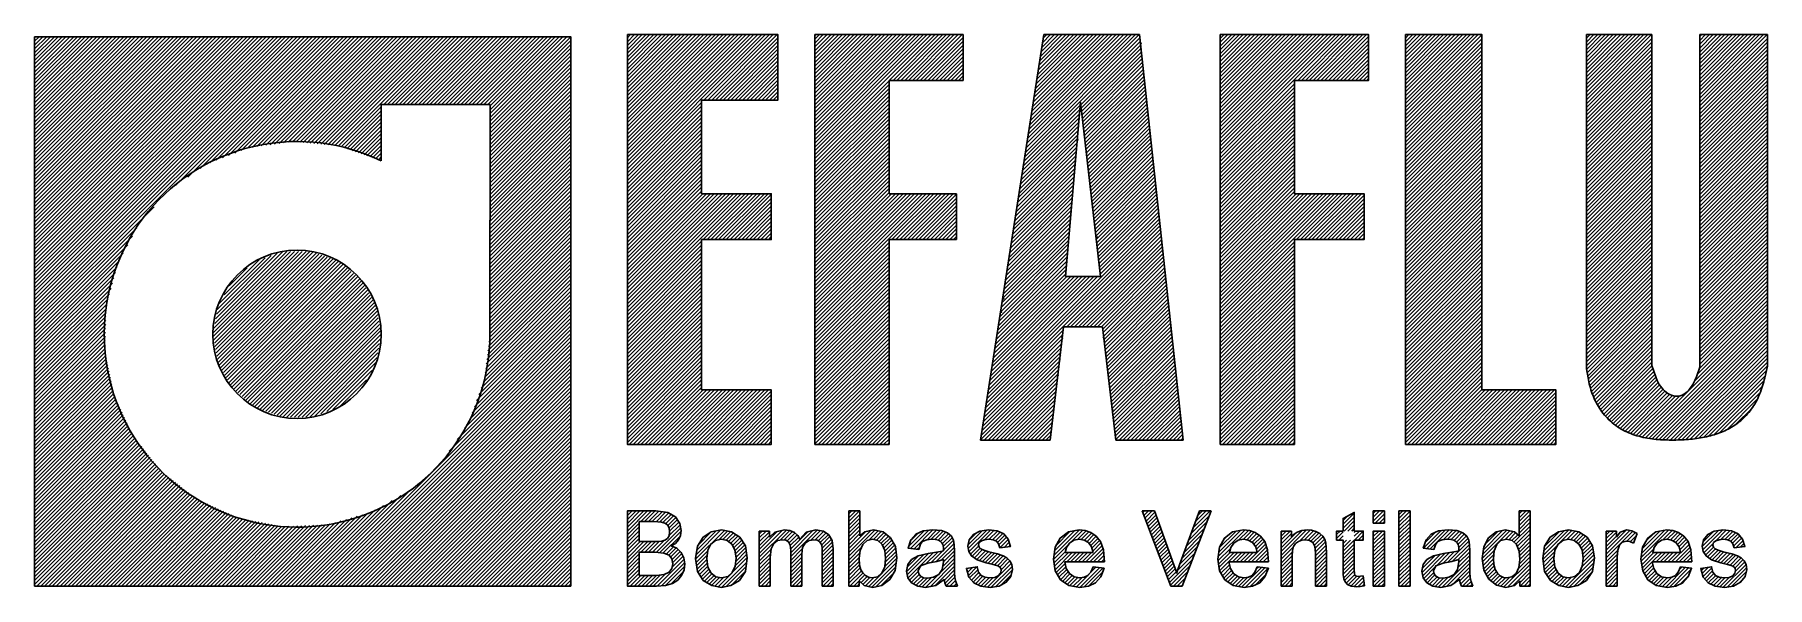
# Model space of a CAD drawing. Extents: x 1877.6 to 1957.1, y 1157.3 to 1182.6.
import ezdxf

# ---------------------------------------------------------------- set-up
doc = ezdxf.new("R2010")
doc.units = 0
doc.header["$MEASUREMENT"] = 0
for name, color, linetype in [('C242', 242, 'Continuous'), ('C250', 250, 'Continuous'), ('C29', 29, 'Continuous'), ('C7', 7, 'Continuous')]:
    doc.layers.add(name, color=color, linetype=linetype)

msp = doc.modelspace()

# ---------------------------------------------------------------- linework, layer by layer
at = {"linetype": 'ByBlock'}
for p, q in [((1877.611, 1182.525), (1877.634, 1182.548)), ((1877.611, 1182.348), (1877.811, 1182.548)), ((1877.611, 1182.171), (1877.987, 1182.548)), ((1877.611, 1181.994), (1878.164, 1182.548)), ((1877.611, 1181.818), (1878.341, 1182.548)), ((1877.611, 1181.641), (1878.518, 1182.548)), ((1877.611, 1181.464), (1878.695, 1182.548)), ((1877.611, 1181.287), (1878.871, 1182.548)), ((1877.611, 1181.111), (1879.048, 1182.548)), ((1877.611, 1180.934), (1879.225, 1182.548)), ((1877.611, 1180.757), (1879.402, 1182.548)), ((1877.611, 1180.58), (1879.578, 1182.548)), ((1877.611, 1180.403), (1879.755, 1182.548)), ((1877.611, 1180.227), (1879.932, 1182.548)), ((1877.611, 1180.05), (1880.109, 1182.548)), ((1877.611, 1179.873), (1880.286, 1182.548)), ((1877.611, 1179.696), (1880.462, 1182.548)), ((1877.611, 1179.52), (1880.639, 1182.548)), ((1877.611, 1179.343), (1880.816, 1182.548)), ((1877.611, 1179.166), (1880.993, 1182.548)), ((1877.611, 1178.989), (1881.169, 1182.548)), ((1877.611, 1178.812), (1881.346, 1182.548)), ((1877.611, 1178.636), (1881.523, 1182.548)), ((1877.611, 1178.459), (1881.7, 1182.548)), ((1877.611, 1178.282), (1881.876, 1182.548)), ((1877.611, 1178.105), (1882.053, 1182.548)), ((1877.611, 1177.929), (1882.23, 1182.548)), ((1877.611, 1177.752), (1882.407, 1182.548)), ((1877.611, 1177.575), (1882.584, 1182.548)), ((1877.611, 1177.398), (1882.76, 1182.548)), ((1877.611, 1177.222), (1882.937, 1182.548)), ((1877.611, 1177.045), (1883.114, 1182.548)), ((1877.611, 1176.868), (1883.291, 1182.548)), ((1877.611, 1176.691), (1883.467, 1182.548)), ((1877.611, 1176.514), (1883.644, 1182.548)), ((1877.611, 1176.338), (1883.821, 1182.548)), ((1877.611, 1176.161), (1883.998, 1182.548)), ((1877.611, 1175.984), (1884.175, 1182.548)), ((1877.611, 1175.807), (1884.351, 1182.548)), ((1877.611, 1175.631), (1884.528, 1182.548)), ((1877.611, 1175.454), (1884.705, 1182.548)), ((1877.611, 1175.277), (1884.882, 1182.548)), ((1877.611, 1175.1), (1885.058, 1182.548)), ((1877.611, 1174.923), (1885.235, 1182.548)), ((1877.611, 1174.747), (1885.412, 1182.548)), ((1877.611, 1174.57), (1885.589, 1182.548)), ((1877.611, 1174.393), (1885.766, 1182.548)), ((1877.611, 1174.216), (1885.942, 1182.548)), ((1877.611, 1174.04), (1886.119, 1182.548)), ((1877.611, 1173.863), (1886.296, 1182.548)), ((1877.611, 1173.686), (1886.473, 1182.548)), ((1877.611, 1173.509), (1886.649, 1182.548)), ((1877.611, 1173.332), (1886.826, 1182.548)), ((1877.611, 1173.156), (1887.003, 1182.548)), ((1877.611, 1172.979), (1887.18, 1182.548)), ((1877.611, 1172.802), (1887.357, 1182.548)), ((1877.611, 1172.625), (1887.533, 1182.548)), ((1877.611, 1172.449), (1887.71, 1182.548)), ((1877.611, 1172.272), (1887.887, 1182.548)), ((1877.611, 1172.095), (1888.064, 1182.548)), ((1877.611, 1171.918), (1888.24, 1182.548)), ((1877.611, 1171.741), (1888.417, 1182.548)), ((1877.611, 1171.565), (1888.594, 1182.548)), ((1877.611, 1171.388), (1888.771, 1182.548)), ((1877.611, 1171.211), (1888.948, 1182.548)), ((1877.611, 1171.034), (1889.124, 1182.548)), ((1877.611, 1170.858), (1889.301, 1182.548)), ((1877.611, 1170.681), (1889.478, 1182.548)), ((1877.611, 1170.504), (1889.655, 1182.548)), ((1877.611, 1170.327), (1889.831, 1182.548)), ((1877.611, 1170.15), (1890.008, 1182.548)), ((1877.611, 1169.974), (1890.185, 1182.548)), ((1877.611, 1169.797), (1890.362, 1182.548)), ((1877.611, 1169.62), (1890.539, 1182.548)), ((1877.611, 1169.443), (1890.715, 1182.548)), ((1884.066, 1175.722), (1890.892, 1182.548)), ((1884.635, 1176.114), (1891.069, 1182.548)), ((1885.204, 1176.507), (1891.246, 1182.548)), ((1885.646, 1176.771), (1891.422, 1182.548)), ((1885.934, 1176.883), (1891.599, 1182.548)), ((1886.222, 1176.994), (1891.776, 1182.548)), ((1886.51, 1177.106), (1891.953, 1182.548)), ((1886.799, 1177.217), (1892.13, 1182.548)), ((1887.087, 1177.329), (1892.306, 1182.548)), ((1887.375, 1177.44), (1892.483, 1182.548)), ((1887.6, 1177.488), (1892.66, 1182.548)), ((1887.804, 1177.516), (1892.837, 1182.548)), ((1888.009, 1177.543), (1893.013, 1182.548)), ((1888.213, 1177.571), (1893.19, 1182.548)), ((1888.418, 1177.599), (1893.367, 1182.548)), ((1888.622, 1177.626), (1893.544, 1182.548)), ((1888.827, 1177.654), (1893.721, 1182.548)), ((1889.031, 1177.682), (1893.897, 1182.548)), ((1889.236, 1177.709), (1894.074, 1182.548)), ((1889.44, 1177.737), (1894.251, 1182.548)), ((1889.613, 1177.733), (1894.428, 1182.548)), ((1889.773, 1177.717), (1894.604, 1182.548)), ((1889.934, 1177.701), (1894.781, 1182.548)), ((1890.095, 1177.685), (1894.958, 1182.548)), ((1890.255, 1177.668), (1895.135, 1182.548)), ((1890.416, 1177.652), (1895.312, 1182.548)), ((1890.577, 1177.636), (1895.488, 1182.548)), ((1890.737, 1177.62), (1895.665, 1182.548)), ((1890.898, 1177.604), (1895.842, 1182.548)), ((1891.059, 1177.588), (1896.019, 1182.548)), ((1891.219, 1177.572), (1896.195, 1182.548)), ((1891.38, 1177.556), (1896.372, 1182.548)), ((1891.541, 1177.539), (1896.549, 1182.548)), ((1893.626, 1179.448), (1896.726, 1182.548)), ((1893.803, 1179.448), (1896.903, 1182.548)), ((1893.979, 1179.448), (1897.079, 1182.548)), ((1894.156, 1179.448), (1897.256, 1182.548)), ((1894.333, 1179.448), (1897.433, 1182.548)), ((1894.51, 1179.448), (1897.61, 1182.548)), ((1894.686, 1179.448), (1897.786, 1182.548)), ((1894.863, 1179.448), (1897.963, 1182.548)), ((1895.04, 1179.448), (1898.14, 1182.548)), ((1895.217, 1179.448), (1898.317, 1182.548)), ((1895.394, 1179.448), (1898.494, 1182.548)), ((1895.57, 1179.448), (1898.67, 1182.548)), ((1895.747, 1179.448), (1898.847, 1182.548)), ((1895.924, 1179.448), (1899.024, 1182.548)), ((1896.101, 1179.448), (1899.201, 1182.548)), ((1896.277, 1179.448), (1899.377, 1182.548)), ((1896.454, 1179.448), (1899.554, 1182.548)), ((1896.631, 1179.448), (1899.731, 1182.548)), ((1896.808, 1179.448), (1899.908, 1182.548)), ((1896.984, 1179.448), (1900.084, 1182.548)), ((1897.161, 1179.448), (1900.261, 1182.548)), ((1897.338, 1179.448), (1900.438, 1182.548)), ((1897.515, 1179.448), (1900.615, 1182.548)), ((1897.692, 1179.448), (1900.792, 1182.548)), ((1897.868, 1179.448), (1900.968, 1182.548)), ((1898.045, 1179.448), (1901.145, 1182.548)), ((1898.222, 1179.448), (1901.322, 1182.548)), ((1898.399, 1179.448), (1901.499, 1182.548)), ((1898.509, 1178.498), (1902.211, 1182.199)), ((1898.51, 1179.206), (1901.852, 1182.548)), ((1898.51, 1179.029), (1902.029, 1182.548)), ((1898.51, 1178.852), (1902.206, 1182.548)), ((1898.51, 1178.675), (1902.211, 1182.376)), ((1898.511, 1179.383), (1901.675, 1182.548)), ((1904.811, 1182.501), (1904.957, 1182.648)), ((1904.811, 1182.324), (1905.134, 1182.648)), ((1904.811, 1182.148), (1905.311, 1182.648)), ((1904.811, 1181.971), (1905.488, 1182.648)), ((1904.811, 1181.794), (1905.665, 1182.648)), ((1904.811, 1181.617), (1905.841, 1182.648)), ((1904.811, 1181.441), (1906.018, 1182.648)), ((1904.811, 1181.264), (1906.195, 1182.648)), ((1904.811, 1181.087), (1906.372, 1182.648)), ((1904.811, 1180.91), (1906.548, 1182.648)), ((1904.811, 1180.733), (1906.725, 1182.648)), ((1904.811, 1180.557), (1906.902, 1182.648)), ((1904.811, 1180.38), (1907.079, 1182.648)), ((1904.811, 1180.203), (1907.256, 1182.648)), ((1904.811, 1180.026), (1907.432, 1182.648)), ((1904.811, 1179.85), (1907.609, 1182.648)), ((1904.811, 1179.673), (1907.786, 1182.648)), ((1904.811, 1179.496), (1907.963, 1182.648)), ((1904.811, 1179.319), (1908.139, 1182.648)), ((1904.811, 1179.142), (1908.316, 1182.648)), ((1904.811, 1178.966), (1908.493, 1182.648)), ((1904.811, 1178.789), (1908.67, 1182.648)), ((1904.811, 1178.612), (1908.847, 1182.648)), ((1904.811, 1178.435), (1909.023, 1182.648)), ((1904.811, 1178.259), (1909.2, 1182.648)), ((1904.811, 1178.082), (1909.377, 1182.648)), ((1904.811, 1177.905), (1909.554, 1182.648)), ((1904.811, 1177.728), (1909.73, 1182.648)), ((1904.811, 1177.551), (1909.907, 1182.648)), ((1904.811, 1177.375), (1910.084, 1182.648)), ((1904.811, 1177.198), (1910.261, 1182.648)), ((1904.811, 1177.021), (1910.438, 1182.648)), ((1904.811, 1176.844), (1910.614, 1182.648)), ((1904.811, 1176.668), (1910.791, 1182.648)), ((1904.811, 1176.491), (1910.968, 1182.648)), ((1904.811, 1176.314), (1911.145, 1182.648)), ((1908.321, 1179.648), (1911.321, 1182.648)), ((1908.498, 1179.648), (1911.498, 1182.648)), ((1908.675, 1179.648), (1911.675, 1182.648)), ((1908.852, 1179.648), (1911.711, 1182.507)), ((1909.029, 1179.648), (1911.711, 1182.33)), ((1913.411, 1182.616), (1913.443, 1182.648)), ((1913.411, 1182.439), (1913.62, 1182.648)), ((1913.411, 1182.262), (1913.796, 1182.648)), ((1913.411, 1182.086), (1913.973, 1182.648)), ((1913.411, 1181.909), (1914.15, 1182.648)), ((1913.411, 1181.732), (1914.327, 1182.648)), ((1913.411, 1181.555), (1914.503, 1182.648)), ((1913.411, 1181.378), (1914.68, 1182.648)), ((1913.411, 1181.202), (1914.857, 1182.648)), ((1913.411, 1181.025), (1915.034, 1182.648)), ((1913.411, 1180.848), (1915.211, 1182.648)), ((1913.411, 1180.671), (1915.387, 1182.648)), ((1913.411, 1180.495), (1915.564, 1182.648)), ((1913.411, 1180.318), (1915.741, 1182.648)), ((1913.411, 1180.141), (1915.918, 1182.648)), ((1913.411, 1179.964), (1916.094, 1182.648)), ((1913.411, 1179.787), (1916.271, 1182.648)), ((1913.411, 1179.611), (1916.448, 1182.648)), ((1913.411, 1179.434), (1916.625, 1182.648)), ((1913.411, 1179.257), (1916.802, 1182.648)), ((1913.411, 1179.08), (1916.978, 1182.648)), ((1913.411, 1178.904), (1917.155, 1182.648)), ((1913.411, 1178.727), (1917.332, 1182.648)), ((1913.411, 1178.55), (1917.509, 1182.648)), ((1913.411, 1178.373), (1917.685, 1182.648)), ((1913.411, 1178.196), (1917.862, 1182.648)), ((1913.411, 1178.02), (1918.039, 1182.648)), ((1913.411, 1177.843), (1918.216, 1182.648)), ((1913.411, 1177.666), (1918.392, 1182.648)), ((1913.411, 1177.489), (1918.569, 1182.648)), ((1913.411, 1177.313), (1918.746, 1182.648)), ((1916.823, 1180.548), (1918.923, 1182.648)), ((1917, 1180.548), (1919.1, 1182.648)), ((1917.176, 1180.548), (1919.276, 1182.648)), ((1917.353, 1180.548), (1919.453, 1182.648)), ((1917.53, 1180.548), (1919.63, 1182.648)), ((1917.707, 1180.548), (1919.807, 1182.648)), ((1917.883, 1180.548), (1919.983, 1182.648)), ((1918.06, 1180.548), (1920.16, 1182.648)), ((1918.237, 1180.548), (1920.211, 1182.522)), ((1918.414, 1180.548), (1920.211, 1182.345)), ((1918.591, 1180.548), (1920.211, 1182.168)), ((1923.036, 1177.039), (1928.343, 1182.346)), ((1923.069, 1177.248), (1928.326, 1182.505)), ((1923.101, 1177.457), (1928.292, 1182.648)), ((1923.134, 1177.667), (1928.115, 1182.648)), ((1923.167, 1177.876), (1927.938, 1182.648)), ((1923.199, 1178.086), (1927.762, 1182.648)), ((1923.232, 1178.295), (1927.585, 1182.648)), ((1923.265, 1178.505), (1927.408, 1182.648)), ((1923.297, 1178.714), (1927.231, 1182.648)), ((1923.33, 1178.923), (1927.055, 1182.648)), ((1923.363, 1179.133), (1926.878, 1182.648)), ((1923.395, 1179.342), (1926.701, 1182.648)), ((1923.428, 1179.552), (1926.524, 1182.648)), ((1923.461, 1179.761), (1926.347, 1182.648)), ((1923.493, 1179.971), (1926.171, 1182.648)), ((1923.526, 1180.18), (1925.994, 1182.648)), ((1923.559, 1180.389), (1925.817, 1182.648)), ((1923.591, 1180.599), (1925.64, 1182.648)), ((1923.624, 1180.808), (1925.464, 1182.648)), ((1923.657, 1181.018), (1925.287, 1182.648)), ((1923.689, 1181.227), (1925.11, 1182.648)), ((1923.722, 1181.437), (1924.933, 1182.648)), ((1923.755, 1181.646), (1924.756, 1182.648)), ((1923.787, 1181.855), (1924.58, 1182.648)), ((1923.82, 1182.065), (1924.403, 1182.648)), ((1923.853, 1182.274), (1924.226, 1182.648)), ((1923.885, 1182.484), (1924.049, 1182.648)), ((1925.609, 1179.434), (1928.36, 1182.186)), ((1932.011, 1182.478), (1932.181, 1182.648)), ((1932.011, 1182.301), (1932.358, 1182.648)), ((1932.011, 1182.124), (1932.535, 1182.648)), ((1932.011, 1181.947), (1932.711, 1182.648)), ((1932.011, 1181.77), (1932.888, 1182.648)), ((1932.011, 1181.594), (1933.065, 1182.648)), ((1932.011, 1181.417), (1933.242, 1182.648)), ((1932.011, 1181.24), (1933.419, 1182.648)), ((1932.011, 1181.063), (1933.595, 1182.648)), ((1932.011, 1180.887), (1933.772, 1182.648)), ((1932.011, 1180.71), (1933.949, 1182.648)), ((1932.011, 1180.533), (1934.126, 1182.648)), ((1932.011, 1180.356), (1934.302, 1182.648)), ((1932.011, 1180.179), (1934.479, 1182.648)), ((1932.011, 1180.003), (1934.656, 1182.648)), ((1932.011, 1179.826), (1934.833, 1182.648)), ((1932.011, 1179.649), (1935.009, 1182.648)), ((1932.011, 1179.472), (1935.186, 1182.648)), ((1932.011, 1179.296), (1935.363, 1182.648)), ((1932.011, 1179.119), (1935.54, 1182.648)), ((1932.011, 1178.942), (1935.717, 1182.648)), ((1932.011, 1178.765), (1935.893, 1182.648)), ((1932.011, 1178.588), (1936.07, 1182.648)), ((1932.011, 1178.412), (1936.247, 1182.648)), ((1932.011, 1178.235), (1936.424, 1182.648)), ((1932.011, 1178.058), (1936.6, 1182.648)), ((1932.011, 1177.881), (1936.777, 1182.648)), ((1932.011, 1177.705), (1936.954, 1182.648)), ((1932.011, 1177.528), (1937.131, 1182.648)), ((1932.011, 1177.351), (1937.308, 1182.648)), ((1932.011, 1177.174), (1937.484, 1182.648)), ((1935.561, 1180.548), (1937.661, 1182.648)), ((1935.738, 1180.548), (1937.838, 1182.648)), ((1935.915, 1180.548), (1938.015, 1182.648)), ((1936.091, 1180.548), (1938.191, 1182.648)), ((1936.268, 1180.548), (1938.368, 1182.648)), ((1936.445, 1180.548), (1938.545, 1182.648)), ((1936.622, 1180.548), (1938.722, 1182.648)), ((1936.799, 1180.548), (1938.811, 1182.56)), ((1936.975, 1180.548), (1938.811, 1182.383)), ((1937.152, 1180.548), (1938.811, 1182.207)), ((1940.511, 1182.492), (1940.666, 1182.648)), ((1940.511, 1182.316), (1940.843, 1182.648)), ((1940.511, 1182.139), (1941.02, 1182.648)), ((1940.511, 1181.962), (1941.197, 1182.648)), ((1940.511, 1181.785), (1941.373, 1182.648)), ((1940.511, 1181.608), (1941.55, 1182.648)), ((1940.511, 1181.432), (1941.727, 1182.648)), ((1940.511, 1181.255), (1941.904, 1182.648)), ((1940.511, 1181.078), (1942.081, 1182.648)), ((1940.511, 1180.901), (1942.257, 1182.648)), ((1940.511, 1180.725), (1942.434, 1182.648)), ((1940.511, 1180.548), (1942.611, 1182.648)), ((1940.511, 1180.371), (1942.788, 1182.648)), ((1940.511, 1180.194), (1942.964, 1182.648)), ((1940.511, 1180.017), (1943.141, 1182.648)), ((1940.511, 1179.841), (1943.318, 1182.648)), ((1940.511, 1179.664), (1943.495, 1182.648)), ((1940.511, 1179.487), (1943.672, 1182.648)), ((1940.511, 1179.31), (1943.848, 1182.648)), ((1940.511, 1179.134), (1944.011, 1182.634)), ((1940.511, 1178.957), (1944.011, 1182.457)), ((1940.511, 1178.78), (1944.011, 1182.28)), ((1948.811, 1182.484), (1948.975, 1182.648)), ((1948.811, 1182.307), (1949.152, 1182.648)), ((1948.811, 1182.13), (1949.328, 1182.648)), ((1948.811, 1181.953), (1949.505, 1182.648)), ((1948.811, 1181.777), (1949.682, 1182.648)), ((1948.811, 1181.6), (1949.859, 1182.648)), ((1948.811, 1181.423), (1950.036, 1182.648)), ((1948.811, 1181.246), (1950.212, 1182.648)), ((1948.811, 1181.07), (1950.389, 1182.648)), ((1948.811, 1180.893), (1950.566, 1182.648)), ((1948.811, 1180.716), (1950.743, 1182.648)), ((1948.811, 1180.539), (1950.919, 1182.648)), ((1948.811, 1180.362), (1951.096, 1182.648)), ((1948.811, 1180.186), (1951.273, 1182.648)), ((1948.811, 1180.009), (1951.45, 1182.648)), ((1948.811, 1179.832), (1951.627, 1182.648)), ((1948.811, 1179.655), (1951.803, 1182.648)), ((1948.811, 1179.479), (1951.811, 1182.479)), ((1948.811, 1179.302), (1951.811, 1182.302)), ((1954.011, 1182.557), (1954.101, 1182.648)), ((1954.011, 1182.38), (1954.278, 1182.648)), ((1954.011, 1182.204), (1954.455, 1182.648)), ((1954.011, 1182.027), (1954.632, 1182.648)), ((1954.011, 1181.85), (1954.808, 1182.648)), ((1954.011, 1181.673), (1954.985, 1182.648)), ((1954.011, 1181.497), (1955.162, 1182.648)), ((1954.011, 1181.32), (1955.339, 1182.648)), ((1954.011, 1181.143), (1955.516, 1182.648)), ((1954.011, 1180.966), (1955.692, 1182.648)), ((1954.011, 1180.79), (1955.869, 1182.648)), ((1954.011, 1180.613), (1956.046, 1182.648)), ((1954.011, 1180.436), (1956.223, 1182.648)), ((1954.011, 1180.259), (1956.399, 1182.648)), ((1954.011, 1180.082), (1956.576, 1182.648)), ((1954.011, 1179.906), (1956.753, 1182.648)), ((1954.011, 1179.729), (1956.93, 1182.648)), ((1954.011, 1179.552), (1957.107, 1182.648)), ((1954.011, 1179.375), (1957.111, 1182.475)), ((1954.011, 1179.199), (1957.111, 1182.299)), ((1898.508, 1177.79), (1902.211, 1181.492)), ((1898.509, 1178.321), (1902.211, 1182.023)), ((1898.509, 1178.144), (1902.211, 1181.846)), ((1898.509, 1177.967), (1902.211, 1181.669)), ((1909.205, 1179.648), (1911.711, 1182.153)), ((1909.382, 1179.648), (1911.711, 1181.977)), ((1909.559, 1179.648), (1911.711, 1181.8)), ((1909.736, 1179.648), (1911.711, 1181.623)), ((1909.912, 1179.648), (1911.711, 1181.446)), ((1918.767, 1180.548), (1920.211, 1181.991)), ((1918.944, 1180.548), (1920.211, 1181.815)), ((1919.121, 1180.548), (1920.211, 1181.638)), ((1919.298, 1180.548), (1920.211, 1181.461)), ((1925.627, 1179.276), (1928.378, 1182.026)), ((1925.645, 1179.117), (1928.395, 1181.867)), ((1925.663, 1178.958), (1928.412, 1181.707)), ((1925.681, 1178.8), (1928.429, 1181.548)), ((1925.699, 1178.641), (1928.446, 1181.388)), ((1937.329, 1180.548), (1938.811, 1182.03)), ((1937.506, 1180.548), (1938.811, 1181.853)), ((1937.682, 1180.548), (1938.811, 1181.676)), ((1937.859, 1180.548), (1938.811, 1181.499)), ((1940.511, 1178.603), (1944.011, 1182.103)), ((1940.511, 1178.426), (1944.011, 1181.926)), ((1940.511, 1178.25), (1944.011, 1181.75)), ((1940.511, 1178.073), (1944.011, 1181.573)), ((1940.511, 1177.896), (1944.011, 1181.396)), ((1948.811, 1179.125), (1951.811, 1182.125)), ((1948.811, 1178.948), (1951.811, 1181.948)), ((1948.811, 1178.771), (1951.811, 1181.771)), ((1948.811, 1178.595), (1951.811, 1181.595)), ((1948.811, 1178.418), (1951.811, 1181.418)), ((1954.011, 1179.022), (1957.111, 1182.122)), ((1954.011, 1178.845), (1957.111, 1181.945)), ((1954.011, 1178.668), (1957.111, 1181.768)), ((1954.011, 1178.491), (1957.111, 1181.591)), ((1954.011, 1178.315), (1957.111, 1181.415)), ((1898.507, 1177.259), (1902.211, 1180.962)), ((1898.507, 1177.081), (1902.211, 1180.785)), ((1898.507, 1176.904), (1902.211, 1180.608)), ((1898.508, 1177.613), (1902.211, 1181.315)), ((1898.508, 1177.436), (1902.211, 1181.139)), ((1910.089, 1179.648), (1911.711, 1181.269)), ((1910.266, 1179.648), (1911.711, 1181.093)), ((1910.443, 1179.648), (1911.711, 1180.916)), ((1910.62, 1179.648), (1911.711, 1180.739)), ((1919.474, 1180.548), (1920.211, 1181.284)), ((1919.651, 1180.548), (1920.211, 1181.107)), ((1919.828, 1180.548), (1920.211, 1180.931)), ((1920.005, 1180.548), (1920.211, 1180.754)), ((1920.182, 1180.548), (1920.211, 1180.577)), ((1925.718, 1178.482), (1928.463, 1181.228)), ((1925.736, 1178.324), (1928.481, 1181.069)), ((1925.754, 1178.165), (1928.498, 1180.909)), ((1925.772, 1178.007), (1928.515, 1180.749)), ((1925.79, 1177.848), (1928.532, 1180.59)), ((1938.036, 1180.548), (1938.811, 1181.323)), ((1938.213, 1180.548), (1938.811, 1181.146)), ((1938.39, 1180.548), (1938.811, 1180.969)), ((1938.566, 1180.548), (1938.811, 1180.792)), ((1938.743, 1180.548), (1938.811, 1180.616)), ((1940.511, 1177.719), (1944.011, 1181.219)), ((1940.511, 1177.543), (1944.011, 1181.043)), ((1940.511, 1177.366), (1944.011, 1180.866)), ((1940.511, 1177.189), (1944.011, 1180.689)), ((1948.811, 1178.241), (1951.811, 1181.241)), ((1948.811, 1178.064), (1951.811, 1181.064)), ((1948.811, 1177.888), (1951.811, 1180.888)), ((1948.811, 1177.711), (1951.811, 1180.711)), ((1954.011, 1178.138), (1957.111, 1181.238)), ((1954.011, 1177.961), (1957.111, 1181.061)), ((1954.011, 1177.784), (1957.111, 1180.884)), ((1954.011, 1177.608), (1957.111, 1180.708)), ((1898.506, 1176.55), (1902.211, 1180.255)), ((1898.506, 1176.373), (1902.211, 1180.078)), ((1898.506, 1176.196), (1902.211, 1179.901)), ((1898.507, 1176.727), (1902.211, 1180.432)), ((1910.796, 1179.648), (1911.711, 1180.562)), ((1910.973, 1179.648), (1911.711, 1180.386)), ((1911.15, 1179.648), (1911.711, 1180.209)), ((1911.327, 1179.648), (1911.711, 1180.032)), ((1911.503, 1179.648), (1911.711, 1179.855)), ((1913.411, 1177.136), (1916.811, 1180.536)), ((1913.411, 1176.959), (1916.811, 1180.359)), ((1913.411, 1176.782), (1916.811, 1180.182)), ((1913.411, 1176.606), (1916.811, 1180.006)), ((1913.411, 1176.429), (1916.811, 1179.829)), ((1925.808, 1177.689), (1928.549, 1180.43)), ((1925.826, 1177.531), (1928.566, 1180.271)), ((1925.845, 1177.372), (1928.584, 1180.111)), ((1925.863, 1177.213), (1928.601, 1179.951)), ((1925.881, 1177.055), (1928.618, 1179.792)), ((1932.011, 1176.998), (1935.411, 1180.398)), ((1932.011, 1176.821), (1935.411, 1180.221)), ((1932.011, 1176.644), (1935.411, 1180.044)), ((1932.011, 1176.467), (1935.411, 1179.867)), ((1940.511, 1177.012), (1944.011, 1180.512)), ((1940.511, 1176.835), (1944.011, 1180.335)), ((1940.511, 1176.659), (1944.011, 1180.159)), ((1940.511, 1176.482), (1944.011, 1179.982)), ((1940.511, 1176.305), (1944.011, 1179.805)), ((1948.811, 1177.534), (1951.811, 1180.534)), ((1948.811, 1177.357), (1951.811, 1180.357)), ((1948.811, 1177.18), (1951.811, 1180.18)), ((1948.811, 1177.004), (1951.811, 1180.004)), ((1948.811, 1176.827), (1951.811, 1179.827)), ((1954.011, 1177.431), (1957.111, 1180.531)), ((1954.011, 1177.254), (1957.111, 1180.354)), ((1954.011, 1177.077), (1957.111, 1180.177)), ((1954.011, 1176.9), (1957.111, 1180)), ((1954.011, 1176.724), (1957.111, 1179.824)), ((1891.674, 1177.497), (1893.511, 1179.333)), ((1891.806, 1177.451), (1893.511, 1179.156)), ((1898.504, 1175.311), (1902.211, 1179.017)), ((1898.505, 1175.842), (1902.211, 1179.548)), ((1898.505, 1175.665), (1902.211, 1179.371)), ((1898.505, 1175.488), (1902.211, 1179.194)), ((1898.506, 1176.019), (1902.211, 1179.724)), ((1904.811, 1176.137), (1908.211, 1179.537)), ((1904.811, 1175.96), (1908.211, 1179.36)), ((1904.811, 1175.784), (1908.211, 1179.184)), ((1904.811, 1175.607), (1908.211, 1179.007)), ((1911.68, 1179.648), (1911.711, 1179.678)), ((1913.411, 1176.252), (1916.811, 1179.652)), ((1913.411, 1176.075), (1916.811, 1179.475)), ((1913.411, 1175.898), (1916.811, 1179.298)), ((1913.411, 1175.722), (1916.811, 1179.122)), ((1922.938, 1176.41), (1925.55, 1179.022)), ((1922.971, 1176.62), (1925.567, 1179.216)), ((1923.004, 1176.829), (1925.583, 1179.409)), ((1925.899, 1176.896), (1928.635, 1179.632)), ((1925.917, 1176.737), (1928.652, 1179.473)), ((1925.935, 1176.579), (1928.669, 1179.313)), ((1925.953, 1176.42), (1928.687, 1179.153)), ((1925.972, 1176.262), (1928.704, 1178.994)), ((1932.011, 1176.29), (1935.411, 1179.69)), ((1932.011, 1176.114), (1935.411, 1179.514)), ((1932.011, 1175.937), (1935.411, 1179.337)), ((1932.011, 1175.76), (1935.411, 1179.16)), ((1940.511, 1176.128), (1944.011, 1179.628)), ((1940.511, 1175.952), (1944.011, 1179.452)), ((1940.511, 1175.775), (1944.011, 1179.275)), ((1940.511, 1175.598), (1944.011, 1179.098)), ((1948.811, 1176.65), (1951.811, 1179.65)), ((1948.811, 1176.473), (1951.811, 1179.473)), ((1948.811, 1176.297), (1951.811, 1179.297)), ((1948.811, 1176.12), (1951.811, 1179.12)), ((1954.011, 1176.547), (1957.111, 1179.647)), ((1954.011, 1176.37), (1957.111, 1179.47)), ((1954.011, 1176.193), (1957.111, 1179.293)), ((1954.011, 1176.017), (1957.111, 1179.117)), ((1891.937, 1177.405), (1893.511, 1178.979)), ((1892.068, 1177.36), (1893.511, 1178.803)), ((1892.199, 1177.314), (1893.511, 1178.626)), ((1892.33, 1177.269), (1893.511, 1178.449)), ((1892.462, 1177.223), (1893.511, 1178.272)), ((1898.503, 1174.603), (1902.211, 1178.31)), ((1898.504, 1175.134), (1902.211, 1178.841)), ((1898.504, 1174.957), (1902.211, 1178.664)), ((1898.504, 1174.78), (1902.211, 1178.487)), ((1904.811, 1175.43), (1908.211, 1178.83)), ((1904.811, 1175.253), (1908.211, 1178.653)), ((1904.811, 1175.077), (1908.211, 1178.477)), ((1904.811, 1174.9), (1908.211, 1178.3)), ((1913.411, 1175.545), (1916.811, 1178.945)), ((1913.411, 1175.368), (1916.811, 1178.768)), ((1913.411, 1175.191), (1916.811, 1178.591)), ((1913.411, 1175.015), (1916.811, 1178.415)), ((1913.411, 1174.838), (1916.811, 1178.238)), ((1922.808, 1175.573), (1925.484, 1178.249)), ((1922.84, 1175.782), (1925.501, 1178.442)), ((1922.873, 1175.991), (1925.517, 1178.636)), ((1922.906, 1176.201), (1925.534, 1178.829)), ((1925.99, 1176.103), (1928.721, 1178.834)), ((1926.008, 1175.944), (1928.738, 1178.674)), ((1926.026, 1175.786), (1928.755, 1178.515)), ((1926.044, 1175.627), (1928.772, 1178.355)), ((1926.062, 1175.468), (1928.79, 1178.196)), ((1932.011, 1175.583), (1935.411, 1178.983)), ((1932.011, 1175.407), (1935.411, 1178.807)), ((1932.011, 1175.23), (1935.411, 1178.63)), ((1932.011, 1175.053), (1935.411, 1178.453)), ((1932.011, 1174.876), (1935.411, 1178.276)), ((1940.511, 1175.421), (1944.011, 1178.921)), ((1940.511, 1175.244), (1944.011, 1178.744)), ((1940.511, 1175.068), (1944.011, 1178.568)), ((1940.511, 1174.891), (1944.011, 1178.391)), ((1940.511, 1174.714), (1944.011, 1178.214)), ((1948.811, 1175.943), (1951.811, 1178.943)), ((1948.811, 1175.766), (1951.811, 1178.766)), ((1948.811, 1175.59), (1951.811, 1178.59)), ((1948.811, 1175.413), (1951.811, 1178.413)), ((1948.811, 1175.236), (1951.811, 1178.236)), ((1954.011, 1175.84), (1957.111, 1178.94)), ((1954.011, 1175.663), (1957.111, 1178.763)), ((1954.011, 1175.486), (1957.111, 1178.586)), ((1954.011, 1175.309), (1957.111, 1178.409)), ((1954.011, 1175.133), (1957.111, 1178.233)), ((1892.593, 1177.177), (1893.511, 1178.095)), ((1892.724, 1177.132), (1893.511, 1177.919)), ((1892.855, 1177.086), (1893.511, 1177.742)), ((1892.986, 1177.041), (1893.511, 1177.565)), ((1898.502, 1173.895), (1902.211, 1177.603)), ((1898.502, 1173.718), (1902.211, 1177.426)), ((1898.503, 1174.426), (1902.211, 1178.133)), ((1898.503, 1174.249), (1902.211, 1177.957)), ((1898.503, 1174.072), (1902.211, 1177.78)), ((1904.811, 1174.723), (1908.211, 1178.123)), ((1904.811, 1174.546), (1908.211, 1177.946)), ((1904.811, 1174.369), (1908.211, 1177.769)), ((1904.811, 1174.193), (1908.211, 1177.593)), ((1904.811, 1174.016), (1908.211, 1177.416)), ((1913.411, 1174.661), (1916.811, 1178.061)), ((1913.411, 1174.484), (1916.811, 1177.884)), ((1913.411, 1174.307), (1916.811, 1177.707)), ((1913.411, 1174.131), (1916.811, 1177.531)), ((1922.677, 1174.735), (1925.418, 1177.476)), ((1922.71, 1174.944), (1925.435, 1177.669)), ((1922.742, 1175.154), (1925.451, 1177.862)), ((1922.775, 1175.363), (1925.468, 1178.056)), ((1926.08, 1175.31), (1928.807, 1178.036)), ((1926.099, 1175.151), (1928.824, 1177.876)), ((1926.117, 1174.993), (1928.841, 1177.717)), ((1926.135, 1174.834), (1928.858, 1177.557)), ((1926.153, 1174.675), (1928.875, 1177.398)), ((1932.011, 1174.699), (1935.411, 1178.099)), ((1932.011, 1174.523), (1935.411, 1177.923)), ((1932.011, 1174.346), (1935.411, 1177.746)), ((1932.011, 1174.169), (1935.411, 1177.569)), ((1940.511, 1174.537), (1944.011, 1178.037)), ((1940.511, 1174.361), (1944.011, 1177.861)), ((1940.511, 1174.184), (1944.011, 1177.684)), ((1940.511, 1174.007), (1944.011, 1177.507)), ((1948.811, 1175.059), (1951.811, 1178.059)), ((1948.811, 1174.882), (1951.811, 1177.882)), ((1948.811, 1174.706), (1951.811, 1177.706)), ((1948.811, 1174.529), (1951.811, 1177.529)), ((1954.011, 1174.956), (1957.111, 1178.056)), ((1954.011, 1174.779), (1957.111, 1177.879)), ((1954.011, 1174.602), (1957.111, 1177.702)), ((1954.011, 1174.426), (1957.111, 1177.526)), ((1893.117, 1176.995), (1893.511, 1177.388)), ((1893.249, 1176.949), (1893.511, 1177.212)), ((1893.38, 1176.904), (1893.511, 1177.035)), ((1898.501, 1173.363), (1902.211, 1177.073)), ((1898.501, 1173.186), (1902.211, 1176.896)), ((1898.501, 1173.009), (1902.211, 1176.719)), ((1898.502, 1173.541), (1902.211, 1177.25)), ((1904.811, 1173.839), (1908.211, 1177.239)), ((1904.811, 1173.662), (1908.211, 1177.062)), ((1904.811, 1173.486), (1908.211, 1176.886)), ((1904.811, 1173.309), (1908.211, 1176.709)), ((1913.411, 1173.954), (1916.811, 1177.354)), ((1913.411, 1173.777), (1916.811, 1177.177)), ((1913.411, 1173.6), (1916.811, 1177)), ((1913.411, 1173.424), (1916.811, 1176.824)), ((1913.411, 1173.247), (1916.811, 1176.647)), ((1922.546, 1173.897), (1925.352, 1176.703)), ((1922.579, 1174.107), (1925.368, 1176.896)), ((1922.612, 1174.316), (1925.385, 1177.089)), ((1922.644, 1174.525), (1925.401, 1177.282)), ((1926.171, 1174.517), (1928.892, 1177.238)), ((1926.189, 1174.358), (1928.91, 1177.078)), ((1926.207, 1174.199), (1928.927, 1176.919)), ((1926.226, 1174.041), (1928.944, 1176.759)), ((1932.011, 1173.992), (1935.411, 1177.392)), ((1932.011, 1173.816), (1935.411, 1177.216)), ((1932.011, 1173.639), (1935.411, 1177.039)), ((1932.011, 1173.462), (1935.411, 1176.862)), ((1932.011, 1173.285), (1935.411, 1176.685)), ((1940.511, 1173.83), (1944.011, 1177.33)), ((1940.511, 1173.653), (1944.011, 1177.153)), ((1940.511, 1173.477), (1944.011, 1176.977)), ((1940.511, 1173.3), (1944.011, 1176.8)), ((1940.511, 1173.123), (1944.011, 1176.623)), ((1948.811, 1174.352), (1951.811, 1177.352)), ((1948.811, 1174.175), (1951.811, 1177.175)), ((1948.811, 1173.999), (1951.811, 1176.999)), ((1948.811, 1173.822), (1951.811, 1176.822)), ((1948.811, 1173.645), (1951.811, 1176.645)), ((1954.011, 1174.249), (1957.111, 1177.349)), ((1954.011, 1174.072), (1957.111, 1177.172)), ((1954.011, 1173.895), (1957.111, 1176.995)), ((1954.011, 1173.718), (1957.111, 1176.818)), ((1954.011, 1173.542), (1957.111, 1176.642)), ((1898.5, 1172.655), (1902.211, 1176.366)), ((1898.5, 1172.478), (1902.211, 1176.189)), ((1898.5, 1172.301), (1902.211, 1176.012)), ((1898.5, 1172.124), (1902.211, 1175.835)), ((1898.501, 1172.832), (1902.211, 1176.542)), ((1904.811, 1173.132), (1908.211, 1176.532)), ((1904.811, 1172.955), (1908.211, 1176.355)), ((1904.811, 1172.778), (1908.211, 1176.178)), ((1904.811, 1172.602), (1908.211, 1176.002)), ((1904.811, 1172.425), (1908.211, 1175.825)), ((1913.411, 1173.07), (1916.811, 1176.47)), ((1913.411, 1172.893), (1916.811, 1176.293)), ((1913.411, 1172.716), (1916.811, 1176.116)), ((1913.411, 1172.54), (1916.811, 1175.94)), ((1922.416, 1173.059), (1925.286, 1175.929)), ((1922.448, 1173.269), (1925.302, 1176.123)), ((1922.481, 1173.478), (1925.319, 1176.316)), ((1922.514, 1173.688), (1925.335, 1176.509)), ((1926.244, 1173.882), (1928.961, 1176.6)), ((1926.262, 1173.723), (1928.978, 1176.44)), ((1926.28, 1173.565), (1928.995, 1176.28)), ((1926.298, 1173.406), (1929.013, 1176.121)), ((1926.316, 1173.248), (1929.03, 1175.961)), ((1932.011, 1173.108), (1935.411, 1176.508)), ((1932.011, 1172.932), (1935.411, 1176.332)), ((1932.011, 1172.755), (1935.411, 1176.155)), ((1932.011, 1172.578), (1935.411, 1175.978)), ((1940.511, 1172.946), (1944.011, 1176.446)), ((1940.511, 1172.77), (1944.011, 1176.27)), ((1940.511, 1172.593), (1944.011, 1176.093)), ((1940.511, 1172.416), (1944.011, 1175.916)), ((1948.811, 1173.468), (1951.811, 1176.468)), ((1948.811, 1173.291), (1951.811, 1176.291)), ((1948.811, 1173.115), (1951.811, 1176.115)), ((1948.811, 1172.938), (1951.811, 1175.938)), ((1954.011, 1173.365), (1957.111, 1176.465)), ((1954.011, 1173.188), (1957.111, 1176.288)), ((1954.011, 1173.011), (1957.111, 1176.111)), ((1954.011, 1172.835), (1957.111, 1175.935)), ((1898.499, 1171.947), (1902.211, 1175.659)), ((1898.499, 1171.77), (1902.211, 1175.482)), ((1898.499, 1171.593), (1902.211, 1175.305)), ((1898.499, 1171.416), (1902.211, 1175.128)), ((1904.811, 1172.248), (1908.211, 1175.648)), ((1904.811, 1172.071), (1908.211, 1175.471)), ((1904.811, 1171.895), (1908.264, 1175.348)), ((1904.811, 1171.718), (1908.441, 1175.348)), ((1904.811, 1171.541), (1908.618, 1175.348)), ((1904.811, 1171.364), (1908.794, 1175.348)), ((1904.811, 1171.187), (1908.971, 1175.348)), ((1904.811, 1171.011), (1909.148, 1175.348)), ((1904.811, 1170.834), (1909.325, 1175.348)), ((1904.811, 1170.657), (1909.502, 1175.348)), ((1904.811, 1170.48), (1909.678, 1175.348)), ((1904.811, 1170.304), (1909.855, 1175.348)), ((1904.811, 1170.127), (1910.032, 1175.348)), ((1904.811, 1169.95), (1910.209, 1175.348)), ((1908.285, 1173.248), (1910.385, 1175.348)), ((1908.462, 1173.248), (1910.562, 1175.348)), ((1908.639, 1173.248), (1910.739, 1175.348)), ((1908.816, 1173.248), (1910.916, 1175.348)), ((1908.992, 1173.248), (1911.092, 1175.348)), ((1909.169, 1173.248), (1911.269, 1175.348)), ((1909.346, 1173.248), (1911.411, 1175.313)), ((1909.523, 1173.248), (1911.411, 1175.136)), ((1913.411, 1172.363), (1916.811, 1175.763)), ((1913.411, 1172.186), (1916.811, 1175.586)), ((1913.411, 1172.009), (1916.811, 1175.409)), ((1913.411, 1171.833), (1916.926, 1175.348)), ((1913.411, 1171.656), (1917.103, 1175.348)), ((1913.411, 1171.479), (1917.28, 1175.348)), ((1913.411, 1171.302), (1917.456, 1175.348)), ((1913.411, 1171.125), (1917.633, 1175.348)), ((1913.411, 1170.949), (1917.81, 1175.348)), ((1913.411, 1170.772), (1917.987, 1175.348)), ((1913.411, 1170.595), (1918.164, 1175.348)), ((1913.411, 1170.418), (1918.34, 1175.348)), ((1913.411, 1170.242), (1918.517, 1175.348)), ((1913.411, 1170.065), (1918.694, 1175.348)), ((1913.411, 1169.888), (1918.871, 1175.348)), ((1916.947, 1173.248), (1919.047, 1175.348)), ((1917.124, 1173.248), (1919.224, 1175.348)), ((1917.301, 1173.248), (1919.401, 1175.348)), ((1917.478, 1173.248), (1919.578, 1175.348)), ((1917.655, 1173.248), (1919.755, 1175.348)), ((1917.831, 1173.248), (1919.911, 1175.327)), ((1918.008, 1173.248), (1919.911, 1175.151)), ((1922.285, 1172.222), (1925.219, 1175.156)), ((1922.318, 1172.431), (1925.236, 1175.349)), ((1922.35, 1172.641), (1925.253, 1175.543)), ((1922.383, 1172.85), (1925.269, 1175.736)), ((1926.334, 1173.089), (1929.047, 1175.801)), ((1926.353, 1172.93), (1929.064, 1175.642)), ((1926.371, 1172.772), (1929.081, 1175.482)), ((1926.389, 1172.613), (1929.098, 1175.323)), ((1926.407, 1172.454), (1929.116, 1175.163)), ((1932.011, 1172.401), (1935.411, 1175.801)), ((1932.011, 1172.225), (1935.411, 1175.625)), ((1932.011, 1172.048), (1935.411, 1175.448)), ((1932.011, 1171.871), (1935.488, 1175.348)), ((1932.011, 1171.694), (1935.664, 1175.348)), ((1932.011, 1171.517), (1935.841, 1175.348)), ((1932.011, 1171.341), (1936.018, 1175.348)), ((1932.011, 1171.164), (1936.195, 1175.348)), ((1932.011, 1170.987), (1936.372, 1175.348)), ((1932.011, 1170.81), (1936.548, 1175.348)), ((1932.011, 1170.634), (1936.725, 1175.348)), ((1932.011, 1170.457), (1936.902, 1175.348)), ((1932.011, 1170.28), (1937.079, 1175.348)), ((1932.011, 1170.103), (1937.255, 1175.348)), ((1932.011, 1169.926), (1937.432, 1175.348)), ((1935.509, 1173.248), (1937.609, 1175.348)), ((1935.686, 1173.248), (1937.786, 1175.348)), ((1935.863, 1173.248), (1937.963, 1175.348)), ((1936.039, 1173.248), (1938.139, 1175.348)), ((1936.216, 1173.248), (1938.316, 1175.348)), ((1936.393, 1173.248), (1938.493, 1175.348)), ((1936.57, 1173.248), (1938.611, 1175.289)), ((1936.746, 1173.248), (1938.611, 1175.112)), ((1940.511, 1172.239), (1944.011, 1175.739)), ((1940.511, 1172.062), (1944.011, 1175.562)), ((1940.511, 1171.886), (1944.011, 1175.386)), ((1940.511, 1171.709), (1944.011, 1175.209)), ((1940.511, 1171.532), (1944.011, 1175.032)), ((1948.811, 1172.761), (1951.811, 1175.761)), ((1948.811, 1172.584), (1951.811, 1175.584)), ((1948.811, 1172.408), (1951.811, 1175.408)), ((1948.811, 1172.231), (1951.811, 1175.231)), ((1948.811, 1172.054), (1951.811, 1175.054)), ((1954.011, 1172.658), (1957.111, 1175.758)), ((1954.011, 1172.481), (1957.111, 1175.581)), ((1954.011, 1172.304), (1957.111, 1175.404)), ((1954.011, 1172.127), (1957.111, 1175.227)), ((1954.011, 1171.951), (1957.111, 1175.051)), ((1877.611, 1169.267), (1883.096, 1174.752)), ((1898.497, 1170.708), (1902.211, 1174.421)), ((1898.497, 1170.531), (1902.211, 1174.244)), ((1898.498, 1171.239), (1902.211, 1174.951)), ((1898.498, 1171.062), (1902.211, 1174.775)), ((1898.498, 1170.885), (1902.211, 1174.598)), ((1909.7, 1173.248), (1911.411, 1174.959)), ((1909.876, 1173.248), (1911.411, 1174.782)), ((1910.053, 1173.248), (1911.411, 1174.606)), ((1910.23, 1173.248), (1911.411, 1174.429)), ((1910.407, 1173.248), (1911.411, 1174.252)), ((1918.185, 1173.248), (1919.911, 1174.974)), ((1918.362, 1173.248), (1919.911, 1174.797)), ((1918.538, 1173.248), (1919.911, 1174.62)), ((1918.715, 1173.248), (1919.911, 1174.443)), ((1918.892, 1173.248), (1919.911, 1174.267)), ((1922.155, 1171.384), (1925.153, 1174.383)), ((1922.187, 1171.593), (1925.17, 1174.576)), ((1922.22, 1171.803), (1925.186, 1174.769)), ((1922.253, 1172.012), (1925.203, 1174.963)), ((1926.425, 1172.296), (1929.133, 1175.003)), ((1926.443, 1172.137), (1929.15, 1174.844)), ((1926.462, 1171.979), (1929.167, 1174.684)), ((1926.48, 1171.82), (1929.184, 1174.525)), ((1926.498, 1171.661), (1929.201, 1174.365)), ((1936.923, 1173.248), (1938.611, 1174.935)), ((1937.1, 1173.248), (1938.611, 1174.759)), ((1937.277, 1173.248), (1938.611, 1174.582)), ((1937.454, 1173.248), (1938.611, 1174.405)), ((1937.63, 1173.248), (1938.611, 1174.228)), ((1940.511, 1171.355), (1944.011, 1174.855)), ((1940.511, 1171.179), (1944.011, 1174.679)), ((1940.511, 1171.002), (1944.011, 1174.502)), ((1940.511, 1170.825), (1944.011, 1174.325)), ((1948.811, 1171.877), (1951.811, 1174.877)), ((1948.811, 1171.7), (1951.811, 1174.7)), ((1948.811, 1171.524), (1951.811, 1174.524)), ((1948.811, 1171.347), (1951.811, 1174.347)), ((1954.011, 1171.774), (1957.111, 1174.874)), ((1954.011, 1171.597), (1957.111, 1174.697)), ((1954.011, 1171.42), (1957.111, 1174.52)), ((1954.011, 1171.244), (1957.111, 1174.344)), ((1877.611, 1169.09), (1882.304, 1173.783)), ((1898.496, 1170), (1902.211, 1173.714)), ((1898.496, 1169.823), (1902.211, 1173.537)), ((1898.497, 1170.354), (1902.211, 1174.068)), ((1898.497, 1170.177), (1902.211, 1173.891)), ((1910.583, 1173.248), (1911.411, 1174.075)), ((1910.76, 1173.248), (1911.411, 1173.898)), ((1910.937, 1173.248), (1911.411, 1173.722)), ((1911.114, 1173.248), (1911.411, 1173.545)), ((1919.069, 1173.248), (1919.911, 1174.09)), ((1919.246, 1173.248), (1919.911, 1173.913)), ((1919.422, 1173.248), (1919.911, 1173.736)), ((1919.599, 1173.248), (1919.911, 1173.56)), ((1921.273, 1165.729), (1929.27, 1173.726)), ((1921.306, 1165.939), (1929.253, 1173.886)), ((1921.338, 1166.148), (1929.236, 1174.046)), ((1921.371, 1166.358), (1929.219, 1174.205)), ((1922.024, 1170.546), (1925.087, 1173.609)), ((1922.057, 1170.756), (1925.104, 1173.803)), ((1922.089, 1170.965), (1925.12, 1173.996)), ((1922.122, 1171.175), (1925.137, 1174.189)), ((1924.968, 1169.248), (1929.287, 1173.567)), ((1937.807, 1173.248), (1938.611, 1174.052)), ((1937.984, 1173.248), (1938.611, 1173.875)), ((1938.161, 1173.248), (1938.611, 1173.698)), ((1938.337, 1173.248), (1938.611, 1173.521)), ((1940.511, 1170.648), (1944.011, 1174.148)), ((1940.511, 1170.471), (1944.011, 1173.971)), ((1940.511, 1170.295), (1944.011, 1173.795)), ((1940.511, 1170.118), (1944.011, 1173.618)), ((1940.511, 1169.941), (1944.011, 1173.441)), ((1948.811, 1171.17), (1951.811, 1174.17)), ((1948.811, 1170.993), (1951.811, 1173.993)), ((1948.811, 1170.817), (1951.811, 1173.817)), ((1948.811, 1170.64), (1951.811, 1173.64)), ((1948.811, 1170.463), (1951.811, 1173.463)), ((1954.011, 1171.067), (1957.111, 1174.167)), ((1954.011, 1170.89), (1957.111, 1173.99)), ((1954.011, 1170.713), (1957.111, 1173.813)), ((1954.011, 1170.536), (1957.111, 1173.636)), ((1954.011, 1170.36), (1957.111, 1173.46)), ((1877.611, 1168.913), (1882.093, 1173.395)), ((1877.611, 1168.736), (1881.882, 1173.008)), ((1885.799, 1168.969), (1889.533, 1172.704)), ((1885.804, 1168.798), (1889.71, 1172.704)), ((1885.831, 1168.648), (1889.887, 1172.704)), ((1885.836, 1169.184), (1889.356, 1172.704)), ((1885.857, 1168.498), (1890.063, 1172.704)), ((1885.874, 1169.398), (1889.179, 1172.704)), ((1885.884, 1168.347), (1890.24, 1172.704)), ((1885.91, 1168.197), (1890.391, 1172.677)), ((1885.912, 1169.613), (1889.003, 1172.704)), ((1885.937, 1168.047), (1890.52, 1172.63)), ((1898.495, 1169.291), (1902.211, 1173.007)), ((1898.495, 1169.114), (1902.211, 1172.83)), ((1898.495, 1168.937), (1902.211, 1172.653)), ((1898.496, 1169.646), (1902.211, 1173.36)), ((1898.496, 1169.468), (1902.211, 1173.184)), ((1904.811, 1169.773), (1908.211, 1173.173)), ((1904.811, 1169.596), (1908.211, 1172.996)), ((1904.811, 1169.42), (1908.211, 1172.82)), ((1904.811, 1169.243), (1908.211, 1172.643)), ((1911.291, 1173.248), (1911.411, 1173.368)), ((1913.411, 1169.711), (1916.811, 1173.111)), ((1913.411, 1169.534), (1916.811, 1172.934)), ((1913.411, 1169.358), (1916.811, 1172.758)), ((1919.776, 1173.248), (1919.911, 1173.383)), ((1921.861, 1169.499), (1925.004, 1172.643)), ((1921.893, 1169.708), (1925.021, 1172.836)), ((1921.926, 1169.918), (1925.038, 1173.029)), ((1921.959, 1170.127), (1925.054, 1173.223)), ((1921.991, 1170.337), (1925.071, 1173.416)), ((1925.145, 1169.248), (1929.304, 1173.407)), ((1925.322, 1169.248), (1929.322, 1173.248)), ((1925.499, 1169.248), (1929.339, 1173.088)), ((1925.675, 1169.248), (1929.356, 1172.928)), ((1925.852, 1169.248), (1929.373, 1172.769)), ((1932.011, 1169.75), (1935.411, 1173.15)), ((1932.011, 1169.573), (1935.411, 1172.973)), ((1932.011, 1169.396), (1935.411, 1172.796)), ((1938.514, 1173.248), (1938.611, 1173.344)), ((1940.511, 1169.764), (1944.011, 1173.264)), ((1940.511, 1169.588), (1944.011, 1173.088)), ((1940.511, 1169.411), (1944.011, 1172.911)), ((1940.511, 1169.234), (1944.011, 1172.734)), ((1948.811, 1170.286), (1951.811, 1173.286)), ((1948.811, 1170.109), (1951.811, 1173.109)), ((1948.811, 1169.933), (1951.811, 1172.933)), ((1948.811, 1169.756), (1951.811, 1172.756)), ((1954.011, 1170.183), (1957.111, 1173.283)), ((1954.011, 1170.006), (1957.111, 1173.106)), ((1954.011, 1169.829), (1957.111, 1172.929)), ((1954.011, 1169.653), (1957.111, 1172.753)), ((1877.611, 1168.559), (1881.671, 1172.62)), ((1877.611, 1168.383), (1881.461, 1172.233)), ((1877.611, 1168.206), (1881.379, 1171.974)), ((1885.95, 1169.828), (1888.739, 1172.616)), ((1885.963, 1167.896), (1890.65, 1172.583)), ((1885.988, 1170.042), (1888.461, 1172.515)), ((1885.99, 1167.746), (1890.78, 1172.536)), ((1886.016, 1167.596), (1890.909, 1172.489)), ((1886.06, 1170.291), (1888.183, 1172.414)), ((1886.077, 1167.479), (1891.039, 1172.442)), ((1886.141, 1167.367), (1891.168, 1172.394)), ((1886.206, 1167.255), (1891.298, 1172.347)), ((1886.271, 1167.143), (1891.428, 1172.3)), ((1886.301, 1170.709), (1887.905, 1172.313)), ((1886.336, 1167.031), (1891.557, 1172.253)), ((1886.4, 1166.919), (1891.659, 1172.178)), ((1886.465, 1166.807), (1891.755, 1172.097)), ((1886.53, 1166.695), (1891.851, 1172.017)), ((1886.543, 1171.127), (1887.36, 1171.945)), ((1886.594, 1166.583), (1891.948, 1171.936)), ((1886.659, 1166.471), (1892.044, 1171.855)), ((1898.407, 1168.142), (1902.211, 1171.946)), ((1898.431, 1168.344), (1902.211, 1172.123)), ((1898.456, 1168.545), (1902.211, 1172.3)), ((1898.481, 1168.747), (1902.211, 1172.477)), ((1904.811, 1169.066), (1908.211, 1172.466)), ((1904.811, 1168.889), (1908.211, 1172.289)), ((1904.811, 1168.713), (1908.211, 1172.113)), ((1904.811, 1168.536), (1908.211, 1171.936)), ((1913.411, 1169.181), (1916.811, 1172.581)), ((1913.411, 1169.004), (1916.811, 1172.404)), ((1913.411, 1168.827), (1916.811, 1172.227)), ((1913.411, 1168.651), (1916.811, 1172.051)), ((1913.411, 1168.474), (1916.811, 1171.874)), ((1921.73, 1168.661), (1924.938, 1171.87)), ((1921.763, 1168.871), (1924.955, 1172.063)), ((1921.795, 1169.08), (1924.971, 1172.256)), ((1921.828, 1169.29), (1924.988, 1172.45)), ((1926.029, 1169.248), (1929.39, 1172.609)), ((1926.206, 1169.248), (1929.407, 1172.45)), ((1926.382, 1169.248), (1929.425, 1172.29)), ((1926.559, 1169.248), (1929.442, 1172.13)), ((1926.624, 1169.136), (1929.459, 1171.971)), ((1932.011, 1169.219), (1935.411, 1172.619)), ((1932.011, 1169.043), (1935.411, 1172.443)), ((1932.011, 1168.866), (1935.411, 1172.266)), ((1932.011, 1168.689), (1935.411, 1172.089)), ((1932.011, 1168.512), (1935.411, 1171.912)), ((1940.511, 1169.057), (1944.011, 1172.557)), ((1940.511, 1168.88), (1944.011, 1172.38)), ((1940.511, 1168.704), (1944.011, 1172.204)), ((1940.511, 1168.527), (1944.011, 1172.027)), ((1940.511, 1168.35), (1944.011, 1171.85)), ((1948.811, 1169.579), (1951.811, 1172.579)), ((1948.811, 1169.402), (1951.811, 1172.402)), ((1948.811, 1169.226), (1951.811, 1172.226)), ((1948.811, 1169.049), (1951.811, 1172.049)), ((1948.811, 1168.872), (1951.811, 1171.872)), ((1954.011, 1169.476), (1957.111, 1172.576)), ((1954.011, 1169.299), (1957.111, 1172.399)), ((1954.011, 1169.122), (1957.111, 1172.222)), ((1954.011, 1168.945), (1957.111, 1172.045)), ((1954.011, 1168.769), (1957.111, 1171.869)), ((1877.611, 1168.029), (1881.313, 1171.732)), ((1877.611, 1167.852), (1881.248, 1171.49)), ((1877.611, 1167.676), (1881.183, 1171.247)), ((1886.74, 1166.375), (1892.14, 1171.775)), ((1886.836, 1166.295), (1892.236, 1171.694)), ((1886.932, 1166.214), (1892.332, 1171.614)), ((1887.029, 1166.133), (1892.428, 1171.533)), ((1887.125, 1166.053), (1892.524, 1171.452)), ((1887.221, 1165.972), (1892.616, 1171.367)), ((1887.317, 1165.891), (1892.681, 1171.255)), ((1887.413, 1165.811), (1892.746, 1171.143)), ((1898.283, 1167.135), (1902.211, 1171.062)), ((1898.308, 1167.336), (1902.211, 1171.239)), ((1898.333, 1167.538), (1902.211, 1171.416)), ((1898.357, 1167.739), (1902.211, 1171.593)), ((1898.382, 1167.941), (1902.211, 1171.769)), ((1904.811, 1168.359), (1908.211, 1171.759)), ((1904.811, 1168.182), (1908.211, 1171.582)), ((1904.811, 1168.006), (1908.211, 1171.406)), ((1904.811, 1167.829), (1908.211, 1171.229)), ((1904.811, 1167.652), (1908.211, 1171.052)), ((1913.411, 1168.297), (1916.811, 1171.697)), ((1913.411, 1168.12), (1916.811, 1171.52)), ((1913.411, 1167.943), (1916.811, 1171.343)), ((1913.411, 1167.767), (1916.811, 1171.167)), ((1921.404, 1166.567), (1926.384, 1171.548)), ((1921.436, 1166.776), (1926.208, 1171.548)), ((1921.469, 1166.986), (1926.031, 1171.548)), ((1921.502, 1167.195), (1925.854, 1171.548)), ((1921.534, 1167.405), (1925.677, 1171.548)), ((1921.567, 1167.614), (1925.5, 1171.548)), ((1921.599, 1167.824), (1925.324, 1171.548)), ((1921.632, 1168.033), (1925.147, 1171.548)), ((1921.665, 1168.242), (1924.97, 1171.548)), ((1921.697, 1168.452), (1924.922, 1171.676)), ((1926.642, 1168.977), (1929.476, 1171.811)), ((1926.66, 1168.819), (1929.493, 1171.651)), ((1926.679, 1168.66), (1929.51, 1171.492)), ((1926.697, 1168.502), (1929.528, 1171.332)), ((1926.715, 1168.343), (1929.545, 1171.173)), ((1932.011, 1168.335), (1935.411, 1171.735)), ((1932.011, 1168.159), (1935.411, 1171.559)), ((1932.011, 1167.982), (1935.411, 1171.382)), ((1932.011, 1167.805), (1935.411, 1171.205)), ((1940.511, 1168.173), (1944.011, 1171.673)), ((1940.511, 1167.997), (1944.011, 1171.497)), ((1940.511, 1167.82), (1944.011, 1171.32)), ((1940.511, 1167.643), (1944.011, 1171.143)), ((1948.811, 1168.695), (1951.811, 1171.695)), ((1948.811, 1168.518), (1951.811, 1171.518)), ((1948.811, 1168.342), (1951.811, 1171.342)), ((1948.811, 1168.165), (1951.811, 1171.165)), ((1954.011, 1168.592), (1957.111, 1171.692)), ((1954.011, 1168.415), (1957.111, 1171.515)), ((1954.011, 1168.238), (1957.111, 1171.338)), ((1954.011, 1168.062), (1957.111, 1171.162)), ((1877.611, 1167.499), (1881.117, 1171.005)), ((1877.611, 1167.322), (1881.052, 1170.763)), ((1877.611, 1167.145), (1880.987, 1170.521)), ((1877.611, 1166.968), (1880.921, 1170.279)), ((1887.509, 1165.73), (1892.81, 1171.031)), ((1887.605, 1165.649), (1892.875, 1170.919)), ((1887.701, 1165.569), (1892.94, 1170.807)), ((1887.825, 1165.516), (1893.004, 1170.695)), ((1887.955, 1165.469), (1893.069, 1170.583)), ((1888.085, 1165.421), (1893.134, 1170.471)), ((1888.214, 1165.374), (1893.199, 1170.359)), ((1888.344, 1165.327), (1893.263, 1170.247)), ((1897.996, 1166.14), (1902.211, 1170.355)), ((1898.1, 1166.422), (1902.211, 1170.532)), ((1898.205, 1166.703), (1902.211, 1170.709)), ((1898.259, 1166.934), (1902.211, 1170.886)), ((1904.811, 1167.475), (1908.211, 1170.875)), ((1904.811, 1167.298), (1908.211, 1170.698)), ((1904.811, 1167.122), (1908.211, 1170.522)), ((1904.811, 1166.945), (1908.211, 1170.345)), ((1913.411, 1167.59), (1916.811, 1170.99)), ((1913.411, 1167.413), (1916.811, 1170.813)), ((1913.411, 1167.236), (1916.811, 1170.636)), ((1913.411, 1167.06), (1916.811, 1170.46)), ((1913.411, 1166.883), (1916.811, 1170.283)), ((1926.733, 1168.185), (1929.562, 1171.013)), ((1926.752, 1168.026), (1929.579, 1170.853)), ((1926.77, 1167.868), (1929.596, 1170.694)), ((1926.788, 1167.709), (1929.613, 1170.534)), ((1926.807, 1167.551), (1929.63, 1170.375)), ((1932.011, 1167.628), (1935.411, 1171.028)), ((1932.011, 1167.452), (1935.411, 1170.852)), ((1932.011, 1167.275), (1935.411, 1170.675)), ((1932.011, 1167.098), (1935.411, 1170.498)), ((1932.011, 1166.921), (1935.411, 1170.321)), ((1940.511, 1167.466), (1944.011, 1170.966)), ((1940.511, 1167.29), (1944.011, 1170.79)), ((1940.511, 1167.113), (1944.011, 1170.613)), ((1940.511, 1166.936), (1944.011, 1170.436)), ((1940.511, 1166.759), (1944.011, 1170.259)), ((1948.811, 1167.988), (1951.811, 1170.988)), ((1948.811, 1167.811), (1951.811, 1170.811)), ((1948.811, 1167.635), (1951.811, 1170.635)), ((1948.811, 1167.458), (1951.811, 1170.458)), ((1948.817, 1167.287), (1951.811, 1170.281)), ((1953.895, 1167.062), (1957.111, 1170.278)), ((1953.992, 1167.336), (1957.111, 1170.454)), ((1954.011, 1167.885), (1957.111, 1170.985)), ((1954.011, 1167.708), (1957.111, 1170.808)), ((1954.011, 1167.531), (1957.111, 1170.631)), ((1877.611, 1166.792), (1880.894, 1170.075)), ((1877.611, 1166.615), (1880.889, 1169.893)), ((1877.611, 1166.438), (1880.883, 1169.711)), ((1877.611, 1166.261), (1880.878, 1169.529)), ((1888.473, 1165.28), (1893.298, 1170.105)), ((1888.603, 1165.233), (1893.325, 1169.955)), ((1888.733, 1165.186), (1893.351, 1169.804)), ((1888.862, 1165.138), (1893.378, 1169.654)), ((1888.997, 1165.096), (1893.404, 1169.504)), ((1897.351, 1164.611), (1902.211, 1169.471)), ((1897.576, 1165.014), (1902.211, 1169.648)), ((1897.681, 1165.295), (1902.211, 1169.825)), ((1897.786, 1165.577), (1902.211, 1170.002)), ((1897.891, 1165.858), (1902.211, 1170.178)), ((1904.811, 1166.768), (1908.211, 1170.168)), ((1904.811, 1166.591), (1908.211, 1169.991)), ((1904.811, 1166.415), (1908.211, 1169.815)), ((1904.811, 1166.238), (1908.211, 1169.638)), ((1904.811, 1166.061), (1908.211, 1169.461)), ((1913.411, 1166.706), (1916.811, 1170.106)), ((1913.411, 1166.529), (1916.811, 1169.929)), ((1913.411, 1166.352), (1916.811, 1169.752)), ((1913.411, 1166.176), (1916.811, 1169.576)), ((1926.825, 1167.392), (1929.648, 1170.215)), ((1926.843, 1167.234), (1929.665, 1170.055)), ((1926.861, 1167.075), (1929.682, 1169.896)), ((1926.88, 1166.917), (1929.699, 1169.736)), ((1926.898, 1166.758), (1929.716, 1169.577)), ((1932.011, 1166.744), (1935.411, 1170.144)), ((1932.011, 1166.568), (1935.411, 1169.968)), ((1932.011, 1166.391), (1935.411, 1169.791)), ((1932.011, 1166.214), (1935.411, 1169.614)), ((1940.511, 1166.582), (1944.011, 1170.082)), ((1940.511, 1166.406), (1944.011, 1169.906)), ((1940.511, 1166.229), (1944.011, 1169.729)), ((1940.511, 1166.052), (1944.011, 1169.552)), ((1948.843, 1167.137), (1951.811, 1170.104)), ((1948.869, 1166.986), (1951.811, 1169.927)), ((1948.896, 1166.836), (1951.811, 1169.751)), ((1948.927, 1166.69), (1951.811, 1169.574)), ((1951.371, 1164.184), (1957.111, 1169.924)), ((1951.516, 1164.153), (1957.111, 1169.747)), ((1951.666, 1164.126), (1957.111, 1169.571)), ((1953.78, 1166.77), (1957.111, 1170.101)), ((1877.611, 1166.085), (1880.873, 1169.347)), ((1877.611, 1165.908), (1880.867, 1169.164)), ((1877.611, 1165.731), (1880.862, 1168.982)), ((1877.611, 1165.554), (1880.857, 1168.8)), ((1889.174, 1165.096), (1893.431, 1169.354)), ((1889.35, 1165.096), (1893.457, 1169.203)), ((1889.527, 1165.096), (1893.484, 1169.053)), ((1889.704, 1165.096), (1893.51, 1168.903)), ((1889.881, 1165.096), (1893.474, 1168.689)), ((1890.618, 1157.348), (1902.211, 1168.941)), ((1890.794, 1157.348), (1902.211, 1168.764)), ((1896.63, 1163.537), (1902.211, 1169.118)), ((1896.99, 1164.074), (1902.211, 1169.295)), ((1904.811, 1165.884), (1908.211, 1169.284)), ((1904.811, 1165.707), (1908.211, 1169.107)), ((1904.811, 1165.531), (1908.211, 1168.931)), ((1904.811, 1165.354), (1908.211, 1168.754)), ((1913.411, 1165.999), (1916.811, 1169.399)), ((1913.411, 1165.822), (1916.811, 1169.222)), ((1913.411, 1165.645), (1916.811, 1169.045)), ((1913.411, 1165.469), (1916.811, 1168.869)), ((1913.411, 1165.292), (1916.811, 1168.692)), ((1921.175, 1165.101), (1924.744, 1168.67)), ((1921.208, 1165.31), (1924.767, 1168.87)), ((1921.24, 1165.52), (1924.79, 1169.07)), ((1926.916, 1166.6), (1929.733, 1169.417)), ((1926.935, 1166.441), (1929.751, 1169.257)), ((1926.953, 1166.283), (1929.768, 1169.098)), ((1926.971, 1166.124), (1929.785, 1168.938)), ((1926.989, 1165.966), (1929.802, 1168.778)), ((1932.011, 1166.037), (1935.411, 1169.437)), ((1932.011, 1165.861), (1935.411, 1169.261)), ((1932.011, 1165.684), (1935.411, 1169.084)), ((1932.011, 1165.507), (1935.411, 1168.907)), ((1932.011, 1165.33), (1935.411, 1168.73)), ((1940.511, 1165.875), (1944.011, 1169.375)), ((1940.511, 1165.699), (1944.011, 1169.199)), ((1940.511, 1165.522), (1944.011, 1169.022)), ((1940.511, 1165.345), (1944.011, 1168.845)), ((1940.511, 1165.168), (1944.011, 1168.668)), ((1948.962, 1166.548), (1951.811, 1169.397)), ((1949.001, 1166.41), (1951.811, 1169.22)), ((1949.043, 1166.276), (1951.811, 1169.044)), ((1949.09, 1166.146), (1951.811, 1168.867)), ((1949.14, 1166.019), (1951.811, 1168.69)), ((1951.82, 1164.103), (1957.111, 1169.394)), ((1951.978, 1164.084), (1957.111, 1169.217)), ((1952.14, 1164.07), (1957.111, 1169.04)), ((1952.306, 1164.059), (1957.111, 1168.863)), ((1952.476, 1164.052), (1957.111, 1168.687)), ((1877.611, 1165.377), (1880.852, 1168.618)), ((1877.611, 1165.201), (1880.846, 1168.436)), ((1877.611, 1165.024), (1880.841, 1168.254)), ((1877.611, 1164.847), (1880.845, 1168.082)), ((1877.611, 1164.67), (1880.876, 1167.935)), ((1890.058, 1165.096), (1893.436, 1168.475)), ((1890.234, 1165.096), (1893.398, 1168.26)), ((1890.464, 1165.149), (1893.36, 1168.046)), ((1890.971, 1157.348), (1902.211, 1168.587)), ((1891.148, 1157.348), (1902.211, 1168.411)), ((1891.325, 1157.348), (1902.211, 1168.234)), ((1891.502, 1157.348), (1902.211, 1168.057)), ((1891.678, 1157.348), (1902.211, 1167.88)), ((1904.811, 1165.177), (1908.211, 1168.577)), ((1904.811, 1165), (1908.211, 1168.4)), ((1904.811, 1164.824), (1908.211, 1168.224)), ((1904.811, 1164.647), (1908.211, 1168.047)), ((1904.811, 1164.47), (1908.211, 1167.87)), ((1913.411, 1165.115), (1916.811, 1168.515)), ((1913.411, 1164.938), (1916.811, 1168.338)), ((1913.411, 1164.761), (1916.811, 1168.161)), ((1913.411, 1164.585), (1916.811, 1167.985)), ((1921.044, 1164.263), (1924.652, 1167.871)), ((1921.077, 1164.473), (1924.675, 1168.071)), ((1921.11, 1164.682), (1924.698, 1168.271)), ((1921.142, 1164.892), (1924.721, 1168.47)), ((1927.008, 1165.807), (1929.819, 1168.619)), ((1927.026, 1165.649), (1929.836, 1168.459)), ((1927.044, 1165.49), (1929.854, 1168.3)), ((1927.063, 1165.332), (1929.871, 1168.14)), ((1927.081, 1165.173), (1929.888, 1167.98)), ((1932.011, 1165.153), (1935.411, 1168.553)), ((1932.011, 1164.977), (1935.411, 1168.377)), ((1932.011, 1164.8), (1935.411, 1168.2)), ((1932.011, 1164.623), (1935.411, 1168.023)), ((1940.511, 1164.991), (1944.011, 1168.491)), ((1940.511, 1164.815), (1944.011, 1168.315)), ((1940.511, 1164.638), (1944.011, 1168.138)), ((1940.511, 1164.461), (1944.011, 1167.961)), ((1949.194, 1165.897), (1951.811, 1168.513)), ((1949.253, 1165.778), (1951.811, 1168.336)), ((1949.315, 1165.663), (1951.811, 1168.16)), ((1949.381, 1165.553), (1951.811, 1167.983)), ((1952.649, 1164.048), (1957.111, 1168.51)), ((1952.826, 1164.048), (1957.111, 1168.333)), ((1953.006, 1164.051), (1957.111, 1168.156)), ((1953.189, 1164.058), (1957.111, 1167.98)), ((1877.611, 1164.494), (1880.906, 1167.789)), ((1877.611, 1164.317), (1880.937, 1167.643)), ((1877.611, 1164.14), (1880.967, 1167.496)), ((1877.611, 1163.963), (1880.998, 1167.35)), ((1877.611, 1163.786), (1881.028, 1167.204)), ((1890.741, 1165.25), (1893.322, 1167.831)), ((1891.019, 1165.351), (1893.285, 1167.616)), ((1891.297, 1165.452), (1893.079, 1167.234)), ((1891.855, 1157.348), (1902.211, 1167.704)), ((1892.032, 1157.348), (1902.211, 1167.527)), ((1892.209, 1157.348), (1902.211, 1167.35)), ((1892.385, 1157.348), (1902.211, 1167.173)), ((1904.811, 1164.293), (1908.211, 1167.693)), ((1904.811, 1164.116), (1908.211, 1167.516)), ((1904.811, 1163.94), (1908.211, 1167.34)), ((1904.896, 1163.848), (1908.211, 1167.163)), ((1913.411, 1164.408), (1916.811, 1167.808)), ((1913.411, 1164.231), (1916.811, 1167.631)), ((1913.411, 1164.054), (1916.811, 1167.454)), ((1913.411, 1163.878), (1916.811, 1167.278)), ((1913.558, 1163.848), (1916.811, 1167.101)), ((1921.012, 1164.054), (1924.629, 1167.671)), ((1921.182, 1164.048), (1924.606, 1167.471)), ((1921.359, 1164.048), (1924.583, 1167.271)), ((1921.536, 1164.048), (1924.56, 1167.072)), ((1927.099, 1165.015), (1929.905, 1167.821)), ((1927.117, 1164.856), (1929.922, 1167.661)), ((1927.136, 1164.698), (1929.939, 1167.502)), ((1927.154, 1164.539), (1929.957, 1167.342)), ((1927.172, 1164.381), (1929.974, 1167.182)), ((1932.011, 1164.446), (1935.411, 1167.846)), ((1932.011, 1164.27), (1935.411, 1167.67)), ((1932.011, 1164.093), (1935.411, 1167.493)), ((1932.011, 1163.916), (1935.411, 1167.316)), ((1932.119, 1163.848), (1935.411, 1167.139)), ((1940.511, 1164.284), (1944.011, 1167.784)), ((1940.511, 1164.108), (1944.011, 1167.608)), ((1940.511, 1163.931), (1944.011, 1167.431)), ((1940.605, 1163.848), (1944.011, 1167.254)), ((1940.781, 1163.848), (1944.011, 1167.077)), ((1949.451, 1165.446), (1951.811, 1167.806)), ((1949.524, 1165.343), (1951.811, 1167.629)), ((1949.602, 1165.243), (1951.815, 1167.457)), ((1949.683, 1165.148), (1951.86, 1167.325)), ((1949.767, 1165.055), (1951.905, 1167.193)), ((1949.855, 1164.967), (1951.949, 1167.061)), ((1953.377, 1164.069), (1957.111, 1167.803)), ((1953.569, 1164.084), (1957.111, 1167.626)), ((1953.767, 1164.106), (1957.111, 1167.449)), ((1953.973, 1164.134), (1957.062, 1167.224)), ((1877.611, 1163.61), (1881.059, 1167.058)), ((1877.611, 1163.433), (1881.089, 1166.911)), ((1877.611, 1163.256), (1881.12, 1166.765)), ((1877.611, 1163.079), (1881.15, 1166.619)), ((1877.611, 1162.903), (1881.181, 1166.472)), ((1877.611, 1162.726), (1881.211, 1166.326)), ((1891.575, 1165.553), (1892.837, 1166.815)), ((1892.562, 1157.348), (1902.211, 1166.996)), ((1892.739, 1157.348), (1902.211, 1166.82)), ((1892.916, 1157.348), (1902.211, 1166.643)), ((1893.092, 1157.348), (1902.211, 1166.466)), ((1893.269, 1157.348), (1902.211, 1166.289)), ((1905.073, 1163.848), (1908.211, 1166.986)), ((1905.249, 1163.848), (1908.211, 1166.809)), ((1905.426, 1163.848), (1908.211, 1166.633)), ((1905.603, 1163.848), (1908.211, 1166.456)), ((1905.78, 1163.848), (1908.28, 1166.348)), ((1905.956, 1163.848), (1908.456, 1166.348)), ((1906.133, 1163.848), (1908.633, 1166.348)), ((1906.31, 1163.848), (1908.81, 1166.348)), ((1906.487, 1163.848), (1908.987, 1166.348)), ((1906.664, 1163.848), (1909.164, 1166.348)), ((1906.84, 1163.848), (1909.34, 1166.348)), ((1907.017, 1163.848), (1909.517, 1166.348)), ((1907.194, 1163.848), (1909.694, 1166.348)), ((1907.371, 1163.848), (1909.871, 1166.348)), ((1907.547, 1163.848), (1910.047, 1166.348)), ((1907.724, 1163.848), (1910.224, 1166.348)), ((1907.901, 1163.848), (1910.401, 1166.348)), ((1908.078, 1163.848), (1910.578, 1166.348)), ((1908.255, 1163.848), (1910.755, 1166.348)), ((1908.431, 1163.848), (1910.931, 1166.348)), ((1908.608, 1163.848), (1911.108, 1166.348)), ((1908.785, 1163.848), (1911.285, 1166.348)), ((1908.962, 1163.848), (1911.411, 1166.297)), ((1913.735, 1163.848), (1916.811, 1166.924)), ((1913.911, 1163.848), (1916.811, 1166.747)), ((1914.088, 1163.848), (1916.811, 1166.57)), ((1914.265, 1163.848), (1916.811, 1166.394)), ((1921.713, 1164.048), (1924.537, 1166.872)), ((1921.89, 1164.048), (1924.514, 1166.672)), ((1922.066, 1164.048), (1924.49, 1166.472)), ((1922.243, 1164.048), (1924.467, 1166.272)), ((1927.191, 1164.222), (1929.991, 1167.023)), ((1927.209, 1164.064), (1930.008, 1166.863)), ((1927.37, 1164.048), (1930.025, 1166.703)), ((1927.546, 1164.048), (1930.042, 1166.544)), ((1927.723, 1164.048), (1930.06, 1166.384)), ((1932.296, 1163.848), (1935.411, 1166.962)), ((1932.473, 1163.848), (1935.411, 1166.786)), ((1932.65, 1163.848), (1935.411, 1166.609)), ((1932.827, 1163.848), (1935.411, 1166.432)), ((1940.958, 1163.848), (1944.011, 1166.9)), ((1941.135, 1163.848), (1944.011, 1166.724)), ((1941.312, 1163.848), (1944.011, 1166.547)), ((1941.489, 1163.848), (1944.011, 1166.37)), ((1941.665, 1163.848), (1944.165, 1166.348)), ((1941.842, 1163.848), (1944.342, 1166.348)), ((1942.019, 1163.848), (1944.519, 1166.348)), ((1942.196, 1163.848), (1944.696, 1166.348)), ((1942.372, 1163.848), (1944.872, 1166.348)), ((1942.549, 1163.848), (1945.049, 1166.348)), ((1942.726, 1163.848), (1945.226, 1166.348)), ((1942.903, 1163.848), (1945.403, 1166.348)), ((1943.08, 1163.848), (1945.58, 1166.348)), ((1943.256, 1163.848), (1945.756, 1166.348)), ((1943.433, 1163.848), (1945.933, 1166.348)), ((1943.61, 1163.848), (1946.11, 1166.348)), ((1943.787, 1163.848), (1946.287, 1166.348)), ((1943.963, 1163.848), (1946.463, 1166.348)), ((1944.14, 1163.848), (1946.64, 1166.348)), ((1944.317, 1163.848), (1946.817, 1166.348)), ((1944.494, 1163.848), (1946.994, 1166.348)), ((1944.671, 1163.848), (1947.171, 1166.348)), ((1944.847, 1163.848), (1947.347, 1166.348)), ((1949.947, 1164.882), (1951.994, 1166.929)), ((1950.043, 1164.801), (1952.046, 1166.804)), ((1950.143, 1164.724), (1952.104, 1166.685)), ((1950.247, 1164.652), (1952.17, 1166.575)), ((1950.356, 1164.583), (1952.243, 1166.471)), ((1950.468, 1164.519), (1952.323, 1166.374)), ((1950.584, 1164.458), (1952.413, 1166.287)), ((1954.187, 1164.172), (1957.011, 1166.996)), ((1954.413, 1164.221), (1956.956, 1166.764)), ((1954.655, 1164.287), (1956.886, 1166.517)), ((1877.611, 1162.549), (1881.242, 1166.18)), ((1877.611, 1162.372), (1881.283, 1166.044)), ((1877.611, 1162.195), (1881.34, 1165.924)), ((1877.611, 1162.019), (1881.396, 1165.804)), ((1877.611, 1161.842), (1881.453, 1165.684)), ((1877.611, 1161.665), (1881.509, 1165.564)), ((1893.446, 1157.348), (1902.211, 1166.113)), ((1893.623, 1157.348), (1902.211, 1165.936)), ((1893.8, 1157.348), (1902.211, 1165.759)), ((1893.976, 1157.348), (1902.211, 1165.582)), ((1909.138, 1163.848), (1911.411, 1166.12)), ((1909.315, 1163.848), (1911.411, 1165.943)), ((1909.492, 1163.848), (1911.411, 1165.767)), ((1909.669, 1163.848), (1911.411, 1165.59)), ((1914.442, 1163.848), (1916.811, 1166.217)), ((1914.619, 1163.848), (1916.811, 1166.04)), ((1914.795, 1163.848), (1916.811, 1165.863)), ((1914.972, 1163.848), (1916.811, 1165.687)), ((1915.149, 1163.848), (1916.811, 1165.51)), ((1922.42, 1164.048), (1924.444, 1166.072)), ((1922.597, 1164.048), (1924.421, 1165.873)), ((1922.773, 1164.048), (1924.398, 1165.673)), ((1922.95, 1164.048), (1924.375, 1165.473)), ((1927.9, 1164.048), (1930.077, 1166.225)), ((1928.077, 1164.048), (1930.094, 1166.065)), ((1928.254, 1164.048), (1930.111, 1165.905)), ((1928.43, 1164.048), (1930.128, 1165.746)), ((1928.607, 1164.048), (1930.145, 1165.586)), ((1933.003, 1163.848), (1935.411, 1166.255)), ((1933.18, 1163.848), (1935.411, 1166.079)), ((1933.357, 1163.848), (1935.411, 1165.902)), ((1933.534, 1163.848), (1935.411, 1165.725)), ((1933.71, 1163.848), (1935.411, 1165.548)), ((1945.024, 1163.848), (1947.411, 1166.235)), ((1945.201, 1163.848), (1947.411, 1166.058)), ((1945.378, 1163.848), (1947.411, 1165.881)), ((1945.554, 1163.848), (1947.411, 1165.704)), ((1945.731, 1163.848), (1947.411, 1165.527)), ((1950.705, 1164.402), (1952.512, 1166.209)), ((1950.83, 1164.35), (1952.623, 1166.144)), ((1950.959, 1164.302), (1952.752, 1166.096)), ((1951.092, 1164.259), (1952.902, 1166.069)), ((1951.229, 1164.219), (1953.091, 1166.081)), ((1954.922, 1164.377), (1956.793, 1166.248)), ((1955.232, 1164.509), (1956.657, 1165.935)), ((1955.654, 1164.755), (1956.408, 1165.509)), ((1877.611, 1161.488), (1881.566, 1165.443)), ((1877.611, 1161.312), (1881.622, 1165.323)), ((1877.611, 1161.135), (1881.679, 1165.203)), ((1877.611, 1160.958), (1881.736, 1165.083)), ((1877.611, 1160.781), (1881.792, 1164.963)), ((1877.611, 1160.604), (1881.849, 1164.842)), ((1877.611, 1160.428), (1881.905, 1164.722)), ((1894.153, 1157.348), (1902.211, 1165.406)), ((1894.33, 1157.348), (1902.211, 1165.229)), ((1894.507, 1157.348), (1902.211, 1165.052)), ((1894.683, 1157.348), (1902.211, 1164.875)), ((1894.86, 1157.348), (1902.211, 1164.698)), ((1909.846, 1163.848), (1911.411, 1165.413)), ((1910.022, 1163.848), (1911.411, 1165.236)), ((1910.199, 1163.848), (1911.411, 1165.06)), ((1910.376, 1163.848), (1911.411, 1164.883)), ((1910.553, 1163.848), (1911.411, 1164.706)), ((1915.326, 1163.848), (1916.811, 1165.333)), ((1915.502, 1163.848), (1916.811, 1165.156)), ((1915.679, 1163.848), (1916.811, 1164.979)), ((1915.856, 1163.848), (1916.811, 1164.803)), ((1923.127, 1164.048), (1924.352, 1165.273)), ((1923.304, 1164.048), (1924.329, 1165.073)), ((1923.481, 1164.048), (1924.306, 1164.873)), ((1928.784, 1164.048), (1930.163, 1165.427)), ((1928.961, 1164.048), (1930.18, 1165.267)), ((1929.137, 1164.048), (1930.197, 1165.107)), ((1929.314, 1164.048), (1930.214, 1164.948)), ((1929.491, 1164.048), (1930.231, 1164.788)), ((1933.887, 1163.848), (1935.411, 1165.371)), ((1934.064, 1163.848), (1935.411, 1165.195)), ((1934.241, 1163.848), (1935.411, 1165.018)), ((1934.417, 1163.848), (1935.411, 1164.841)), ((1945.908, 1163.848), (1947.411, 1165.351)), ((1946.085, 1163.848), (1947.411, 1165.174)), ((1946.262, 1163.848), (1947.411, 1164.997)), ((1946.438, 1163.848), (1947.411, 1164.82)), ((1877.611, 1160.251), (1881.962, 1164.602)), ((1877.611, 1160.074), (1882.018, 1164.482)), ((1877.611, 1159.897), (1882.075, 1164.362)), ((1877.611, 1159.721), (1882.132, 1164.241)), ((1877.611, 1159.544), (1882.207, 1164.14)), ((1877.611, 1159.367), (1882.285, 1164.041)), ((1877.611, 1159.19), (1882.364, 1163.943)), ((1895.037, 1157.348), (1902.211, 1164.522)), ((1895.214, 1157.348), (1902.211, 1164.345)), ((1895.391, 1157.348), (1902.211, 1164.168)), ((1895.567, 1157.348), (1902.211, 1163.991)), ((1910.729, 1163.848), (1911.411, 1164.529)), ((1910.906, 1163.848), (1911.411, 1164.352)), ((1911.083, 1163.848), (1911.411, 1164.176)), ((1911.26, 1163.848), (1911.411, 1163.999)), ((1916.033, 1163.848), (1916.811, 1164.626)), ((1916.209, 1163.848), (1916.811, 1164.449)), ((1916.386, 1163.848), (1916.811, 1164.272)), ((1916.563, 1163.848), (1916.811, 1164.096)), ((1916.74, 1163.848), (1916.811, 1163.919)), ((1923.657, 1164.048), (1924.283, 1164.673)), ((1923.834, 1164.048), (1924.26, 1164.474)), ((1924.011, 1164.048), (1924.237, 1164.274)), ((1924.188, 1164.048), (1924.214, 1164.074)), ((1929.668, 1164.048), (1930.248, 1164.628)), ((1929.845, 1164.048), (1930.266, 1164.469)), ((1930.021, 1164.048), (1930.283, 1164.309)), ((1930.198, 1164.048), (1930.3, 1164.15)), ((1934.594, 1163.848), (1935.411, 1164.664)), ((1934.771, 1163.848), (1935.411, 1164.488)), ((1934.948, 1163.848), (1935.411, 1164.311)), ((1935.125, 1163.848), (1935.411, 1164.134)), ((1935.301, 1163.848), (1935.411, 1163.957)), ((1946.615, 1163.848), (1947.411, 1164.644)), ((1946.792, 1163.848), (1947.411, 1164.467)), ((1946.969, 1163.848), (1947.411, 1164.29)), ((1947.145, 1163.848), (1947.411, 1164.113)), ((1947.322, 1163.848), (1947.411, 1163.936)), ((1877.611, 1159.014), (1882.442, 1163.845)), ((1877.611, 1158.837), (1882.521, 1163.747)), ((1877.611, 1158.66), (1882.599, 1163.648)), ((1877.611, 1158.483), (1882.678, 1163.55)), ((1877.611, 1158.306), (1882.756, 1163.452)), ((1877.611, 1158.13), (1882.835, 1163.354)), ((1877.611, 1157.953), (1882.913, 1163.256)), ((1877.611, 1157.776), (1882.992, 1163.157)), ((1895.744, 1157.348), (1902.211, 1163.815)), ((1895.921, 1157.348), (1902.211, 1163.638)), ((1896.098, 1157.348), (1902.211, 1163.461)), ((1896.274, 1157.348), (1902.211, 1163.284)), ((1896.451, 1157.348), (1902.211, 1163.107)), ((1877.611, 1157.599), (1883.071, 1163.059)), ((1877.611, 1157.423), (1883.149, 1162.961)), ((1877.713, 1157.348), (1883.228, 1162.863)), ((1877.89, 1157.348), (1883.306, 1162.764)), ((1878.066, 1157.348), (1883.385, 1162.666)), ((1878.243, 1157.348), (1883.471, 1162.576)), ((1878.42, 1157.348), (1883.571, 1162.498)), ((1878.597, 1157.348), (1883.67, 1162.421)), ((1878.774, 1157.348), (1883.769, 1162.344)), ((1896.628, 1157.348), (1902.211, 1162.931)), ((1896.805, 1157.348), (1902.211, 1162.754)), ((1896.982, 1157.348), (1902.211, 1162.577)), ((1897.158, 1157.348), (1902.211, 1162.4)), ((1878.95, 1157.348), (1883.869, 1162.266)), ((1879.127, 1157.348), (1883.968, 1162.189)), ((1879.304, 1157.348), (1884.067, 1162.111)), ((1879.481, 1157.348), (1884.167, 1162.034)), ((1879.657, 1157.348), (1884.266, 1161.957)), ((1879.834, 1157.348), (1884.366, 1161.879)), ((1880.011, 1157.348), (1884.465, 1161.802)), ((1880.188, 1157.348), (1884.564, 1161.724)), ((1880.365, 1157.348), (1884.664, 1161.647)), ((1880.541, 1157.348), (1884.763, 1161.57)), ((1890.264, 1157.348), (1894.418, 1161.502)), ((1890.441, 1157.348), (1894.82, 1161.727)), ((1897.335, 1157.348), (1902.211, 1162.224)), ((1897.512, 1157.348), (1902.211, 1162.047)), ((1897.689, 1157.348), (1902.211, 1161.87)), ((1897.865, 1157.348), (1902.211, 1161.693)), ((1898.042, 1157.348), (1902.211, 1161.516)), ((1880.718, 1157.348), (1884.862, 1161.492)), ((1880.895, 1157.348), (1884.962, 1161.415)), ((1881.072, 1157.348), (1885.061, 1161.337)), ((1881.248, 1157.348), (1885.181, 1161.281)), ((1881.425, 1157.348), (1885.303, 1161.226)), ((1881.602, 1157.348), (1885.424, 1161.17)), ((1881.779, 1157.348), (1885.546, 1161.115)), ((1881.956, 1157.348), (1885.667, 1161.06)), ((1882.132, 1157.348), (1885.789, 1161.004)), ((1882.309, 1157.348), (1885.91, 1160.949)), ((1882.486, 1157.348), (1886.032, 1160.894)), ((1882.663, 1157.348), (1886.153, 1160.838)), ((1882.839, 1157.348), (1886.275, 1160.783)), ((1883.016, 1157.348), (1886.396, 1160.728)), ((1889.734, 1157.348), (1893.212, 1160.826)), ((1889.911, 1157.348), (1893.614, 1161.051)), ((1890.087, 1157.348), (1894.016, 1161.277)), ((1898.219, 1157.348), (1902.211, 1161.34)), ((1898.396, 1157.348), (1902.211, 1161.163)), ((1898.573, 1157.348), (1902.211, 1160.986)), ((1898.749, 1157.348), (1902.211, 1160.809)), ((1904.811, 1160.758), (1904.851, 1160.798)), ((1904.811, 1160.581), (1905.028, 1160.798)), ((1904.811, 1160.404), (1905.204, 1160.798)), ((1904.811, 1160.227), (1905.381, 1160.798)), ((1904.811, 1160.051), (1905.558, 1160.798)), ((1904.811, 1159.874), (1905.735, 1160.798)), ((1905.421, 1160.307), (1905.911, 1160.798)), ((1905.597, 1160.307), (1906.088, 1160.798)), ((1905.774, 1160.307), (1906.248, 1160.781)), ((1905.951, 1160.307), (1906.405, 1160.761)), ((1906.124, 1160.303), (1906.561, 1160.74)), ((1906.289, 1160.292), (1906.701, 1160.703)), ((1914.967, 1160.661), (1915.104, 1160.798)), ((1914.967, 1160.484), (1915.281, 1160.798)), ((1914.967, 1160.308), (1915.457, 1160.798)), ((1928.458, 1160.717), (1928.539, 1160.798)), ((1928.507, 1160.589), (1928.716, 1160.798)), ((1928.555, 1160.461), (1928.892, 1160.798)), ((1928.604, 1160.333), (1929.009, 1160.738)), ((1930.77, 1160.024), (1931.544, 1160.798)), ((1930.875, 1160.305), (1931.367, 1160.798)), ((1930.98, 1160.587), (1931.191, 1160.798)), ((1939.029, 1160.682), (1939.146, 1160.798)), ((1939.029, 1160.505), (1939.322, 1160.798)), ((1939.029, 1160.328), (1939.499, 1160.798)), ((1940.21, 1160.625), (1940.383, 1160.798)), ((1940.21, 1160.448), (1940.56, 1160.798)), ((1940.21, 1160.271), (1940.718, 1160.779)), ((1945.723, 1160.658), (1945.863, 1160.798)), ((1945.723, 1160.481), (1946.04, 1160.798)), ((1945.723, 1160.304), (1946.217, 1160.798)), ((1883.193, 1157.348), (1886.518, 1160.672)), ((1883.37, 1157.348), (1886.639, 1160.617)), ((1883.547, 1157.348), (1886.761, 1160.562)), ((1883.723, 1157.348), (1886.882, 1160.507)), ((1883.9, 1157.348), (1887.015, 1160.463)), ((1884.077, 1157.348), (1887.163, 1160.434)), ((1884.254, 1157.348), (1887.311, 1160.405)), ((1884.43, 1157.348), (1887.459, 1160.376)), ((1884.607, 1157.348), (1887.607, 1160.347)), ((1884.784, 1157.348), (1887.755, 1160.319)), ((1884.961, 1157.348), (1887.903, 1160.29)), ((1885.138, 1157.348), (1888.05, 1160.261)), ((1885.314, 1157.348), (1888.198, 1160.232)), ((1885.491, 1157.348), (1888.346, 1160.203)), ((1885.668, 1157.348), (1888.494, 1160.174)), ((1885.845, 1157.348), (1888.642, 1160.145)), ((1886.021, 1157.348), (1888.79, 1160.116)), ((1886.198, 1157.348), (1888.938, 1160.088)), ((1886.375, 1157.348), (1889.112, 1160.085)), ((1886.552, 1157.348), (1889.296, 1160.092)), ((1886.729, 1157.348), (1889.481, 1160.1)), ((1886.905, 1157.348), (1889.665, 1160.108)), ((1887.082, 1157.348), (1889.85, 1160.115)), ((1887.259, 1157.348), (1890.034, 1160.123)), ((1887.436, 1157.348), (1890.219, 1160.131)), ((1887.612, 1157.348), (1890.403, 1160.139)), ((1887.789, 1157.348), (1890.588, 1160.146)), ((1887.966, 1157.348), (1890.772, 1160.154)), ((1888.143, 1157.348), (1890.956, 1160.162)), ((1888.32, 1157.348), (1891.172, 1160.2)), ((1888.496, 1157.348), (1891.419, 1160.27)), ((1888.673, 1157.348), (1891.665, 1160.34)), ((1888.85, 1157.348), (1891.912, 1160.41)), ((1889.027, 1157.348), (1892.159, 1160.48)), ((1889.203, 1157.348), (1892.406, 1160.55)), ((1889.38, 1157.348), (1892.652, 1160.62)), ((1889.557, 1157.348), (1892.899, 1160.69)), ((1898.926, 1157.348), (1902.211, 1160.633)), ((1899.103, 1157.348), (1902.211, 1160.456)), ((1899.28, 1157.348), (1902.211, 1160.279)), ((1899.456, 1157.348), (1902.211, 1160.102)), ((1899.633, 1157.348), (1902.211, 1159.925)), ((1904.811, 1159.697), (1905.351, 1160.237)), ((1904.811, 1159.52), (1905.351, 1160.06)), ((1906.131, 1158.896), (1907.254, 1160.019)), ((1906.439, 1160.265), (1906.812, 1160.637)), ((1906.563, 1160.211), (1906.923, 1160.572)), ((1906.657, 1160.129), (1907.027, 1160.499)), ((1906.72, 1159.662), (1907.225, 1160.166)), ((1906.721, 1160.016), (1907.098, 1160.393)), ((1906.743, 1159.861), (1907.169, 1160.288)), ((1907.961, 1158.781), (1909.101, 1159.922)), ((1910.855, 1158.671), (1912.1, 1159.915)), ((1912.301, 1158.702), (1913.514, 1159.915)), ((1914.967, 1160.131), (1915.476, 1160.639)), ((1914.967, 1159.954), (1915.476, 1160.462)), ((1914.967, 1159.777), (1915.476, 1160.286)), ((1914.967, 1159.601), (1915.476, 1160.109)), ((1914.967, 1159.424), (1915.476, 1159.932)), ((1914.967, 1158.717), (1916.162, 1159.911)), ((1917.959, 1159.057), (1918.827, 1159.925)), ((1918.554, 1159.475), (1918.99, 1159.911)), ((1920.446, 1159.068), (1921.292, 1159.915)), ((1920.478, 1158.924), (1921.468, 1159.914)), ((1924.379, 1158.759), (1925.545, 1159.925)), ((1925.139, 1159.343), (1925.704, 1159.907)), ((1928.653, 1160.205), (1929.056, 1160.608)), ((1928.702, 1160.077), (1929.102, 1160.477)), ((1928.751, 1159.949), (1929.149, 1160.347)), ((1928.799, 1159.821), (1929.196, 1160.217)), ((1928.848, 1159.693), (1929.242, 1160.087)), ((1928.897, 1159.565), (1929.289, 1159.956)), ((1930.455, 1159.178), (1931.289, 1160.012)), ((1930.56, 1159.46), (1931.4, 1160.3)), ((1930.665, 1159.742), (1931.511, 1160.587)), ((1931.904, 1158.683), (1933.14, 1159.918)), ((1934.806, 1158.756), (1935.972, 1159.922)), ((1935.641, 1159.414), (1936.139, 1159.912)), ((1937.648, 1160.184), (1938.156, 1160.692)), ((1937.648, 1160.361), (1937.85, 1160.563)), ((1937.648, 1160.008), (1938.156, 1160.516)), ((1937.688, 1159.87), (1938.156, 1160.339)), ((1937.864, 1159.87), (1938.156, 1160.162)), ((1938.041, 1159.87), (1938.156, 1159.985)), ((1939.116, 1160.238), (1939.538, 1160.659)), ((1939.293, 1160.238), (1939.538, 1160.483)), ((1939.47, 1160.238), (1939.538, 1160.306)), ((1940.21, 1160.094), (1940.718, 1160.602)), ((1940.21, 1159.917), (1940.718, 1160.426)), ((1940.21, 1159.741), (1940.718, 1160.249)), ((1940.21, 1159.564), (1940.718, 1160.072)), ((1941.485, 1159.071), (1942.322, 1159.909)), ((1941.642, 1159.052), (1942.512, 1159.922)), ((1942.247, 1159.48), (1942.675, 1159.907)), ((1944.054, 1158.812), (1945.156, 1159.914)), ((1945.484, 1159.358), (1946.231, 1160.105)), ((1945.575, 1159.272), (1946.231, 1159.929)), ((1945.723, 1160.128), (1946.231, 1160.636)), ((1945.723, 1159.951), (1946.231, 1160.459)), ((1945.723, 1159.774), (1946.231, 1160.282)), ((1946.823, 1158.753), (1947.995, 1159.924)), ((1949.717, 1158.995), (1950.638, 1159.916)), ((1951.321, 1158.654), (1952.583, 1159.916)), ((1951.351, 1158.861), (1952.396, 1159.906)), ((1954.151, 1159.009), (1955.066, 1159.925)), ((1954.745, 1159.426), (1955.225, 1159.907)), ((1899.81, 1157.348), (1902.211, 1159.749)), ((1899.987, 1157.348), (1902.211, 1159.572)), ((1900.164, 1157.348), (1902.211, 1159.395)), ((1900.34, 1157.348), (1902.211, 1159.218)), ((1904.811, 1159.343), (1905.351, 1159.884)), ((1904.811, 1159.167), (1905.351, 1159.707)), ((1904.811, 1158.99), (1905.351, 1159.53)), ((1904.811, 1158.813), (1905.389, 1159.392)), ((1904.811, 1158.636), (1905.566, 1159.392)), ((1904.811, 1158.46), (1905.743, 1159.392)), ((1905.429, 1158.901), (1905.92, 1159.392)), ((1905.605, 1158.901), (1906.098, 1159.394)), ((1905.782, 1158.901), (1906.285, 1159.403)), ((1905.959, 1158.901), (1906.51, 1159.452)), ((1906.294, 1158.882), (1907.275, 1159.863)), ((1906.456, 1158.867), (1907.239, 1159.65)), ((1906.584, 1158.818), (1906.916, 1159.15)), ((1907.939, 1158.583), (1909.257, 1159.901)), ((1907.992, 1158.989), (1908.886, 1159.884)), ((1908.035, 1159.208), (1908.672, 1159.846)), ((1909.005, 1159.472), (1909.407, 1159.874)), ((1909.191, 1159.482), (1909.558, 1159.848)), ((1909.338, 1159.451), (1909.674, 1159.787)), ((1909.453, 1159.389), (1909.78, 1159.717)), ((1909.553, 1159.313), (1909.887, 1159.647)), ((1909.633, 1159.216), (1909.986, 1159.569)), ((1909.694, 1159.101), (1910.054, 1159.46)), ((1909.748, 1158.977), (1910.123, 1159.352)), ((1909.768, 1158.821), (1910.191, 1159.243)), ((1909.788, 1158.664), (1910.237, 1159.113)), ((1910.855, 1158.847), (1911.911, 1159.903)), ((1910.855, 1159.731), (1910.994, 1159.87)), ((1910.855, 1159.555), (1911.171, 1159.87)), ((1910.855, 1159.024), (1911.684, 1159.853)), ((1910.855, 1159.378), (1911.322, 1159.845)), ((1910.855, 1159.201), (1911.322, 1159.668)), ((1911.82, 1159.458), (1912.259, 1159.897)), ((1912.003, 1159.465), (1912.386, 1159.848)), ((1912.134, 1159.419), (1912.503, 1159.788)), ((1912.224, 1159.332), (1912.597, 1159.705)), ((1912.278, 1159.209), (1912.667, 1159.598)), ((1912.293, 1159.048), (1913.082, 1159.836)), ((1912.301, 1158.878), (1913.315, 1159.893)), ((1913.23, 1159.454), (1913.667, 1159.891)), ((1913.422, 1159.469), (1913.814, 1159.861)), ((1913.56, 1159.431), (1913.921, 1159.792)), ((1913.656, 1159.35), (1914.028, 1159.722)), ((1913.715, 1159.232), (1914.101, 1159.618)), ((1913.74, 1159.081), (1914.165, 1159.505)), ((1913.746, 1158.909), (1914.212, 1159.375)), ((1913.746, 1158.732), (1914.233, 1159.22)), ((1914.967, 1158.893), (1915.974, 1159.9)), ((1914.967, 1159.07), (1915.752, 1159.854)), ((1914.967, 1159.247), (1915.476, 1159.755)), ((1914.967, 1158.54), (1915.556, 1159.129)), ((1915.88, 1159.453), (1916.309, 1159.882)), ((1916.092, 1159.488), (1916.457, 1159.852)), ((1916.235, 1159.454), (1916.582, 1159.801)), ((1916.352, 1159.394), (1916.681, 1159.724)), ((1916.443, 1159.309), (1916.781, 1159.646)), ((1916.518, 1159.207), (1916.88, 1159.569)), ((1916.571, 1159.083), (1916.942, 1159.454)), ((1916.618, 1158.953), (1917.005, 1159.34)), ((1916.636, 1158.794), (1917.067, 1159.225)), ((1917.705, 1159.157), (1918.43, 1159.881)), ((1917.792, 1159.42), (1918.143, 1159.771)), ((1917.802, 1159.076), (1918.629, 1159.903)), ((1918.117, 1159.038), (1918.204, 1159.125)), ((1918.75, 1159.494), (1919.153, 1159.897)), ((1918.919, 1159.486), (1919.296, 1159.863)), ((1918.957, 1158.463), (1919.794, 1159.3)), ((1919.063, 1159.453), (1919.425, 1159.815)), ((1919.179, 1159.393), (1919.539, 1159.753)), ((1919.204, 1158.534), (1919.81, 1159.139)), ((1919.259, 1159.296), (1919.634, 1159.671)), ((1919.301, 1159.162), (1919.709, 1159.569)), ((1919.309, 1158.993), (1919.768, 1159.451)), ((1920.437, 1159.236), (1921.088, 1159.887)), ((1920.486, 1159.462), (1920.802, 1159.778)), ((1920.547, 1158.816), (1920.928, 1159.197)), ((1921.21, 1159.479), (1921.627, 1159.896)), ((1921.403, 1159.496), (1921.782, 1159.875)), ((1921.562, 1159.477), (1921.904, 1159.82)), ((1921.69, 1159.429), (1922.027, 1159.766)), ((1921.786, 1159.348), (1922.125, 1159.687)), ((1921.851, 1159.236), (1922.207, 1159.592)), ((1921.89, 1159.099), (1922.284, 1159.493)), ((1922.091, 1159.123), (1922.325, 1159.356)), ((1922.293, 1159.148), (1922.365, 1159.22)), ((1924.359, 1158.562), (1925.067, 1159.27)), ((1924.409, 1158.966), (1925.329, 1159.886)), ((1924.479, 1159.213), (1925.112, 1159.846)), ((1925.453, 1159.479), (1925.854, 1159.881)), ((1925.631, 1159.481), (1925.985, 1159.835)), ((1925.776, 1159.449), (1926.108, 1159.781)), ((1925.846, 1158.459), (1926.583, 1159.195)), ((1925.888, 1159.384), (1926.213, 1159.709)), ((1925.988, 1159.307), (1926.317, 1159.636)), ((1926.065, 1159.208), (1926.395, 1159.538)), ((1926.124, 1159.09), (1926.474, 1159.439)), ((1926.159, 1158.948), (1926.536, 1159.326)), ((1928.946, 1159.437), (1929.335, 1159.826)), ((1928.995, 1159.309), (1929.382, 1159.696)), ((1929.043, 1159.181), (1929.428, 1159.566)), ((1929.092, 1159.053), (1929.475, 1159.436)), ((1929.141, 1158.925), (1929.521, 1159.305)), ((1929.19, 1158.797), (1929.568, 1159.175)), ((1930.14, 1158.332), (1930.956, 1159.149)), ((1930.245, 1158.614), (1931.067, 1159.437)), ((1930.35, 1158.896), (1931.178, 1159.724)), ((1931.934, 1158.889), (1932.945, 1159.9)), ((1931.964, 1159.096), (1932.728, 1159.86)), ((1932.149, 1159.458), (1932.37, 1159.679)), ((1932.852, 1159.454), (1933.298, 1159.9)), ((1933.069, 1159.494), (1933.439, 1159.864)), ((1933.222, 1159.471), (1933.569, 1159.818)), ((1933.353, 1159.425), (1933.683, 1159.754)), ((1933.448, 1158.459), (1934.136, 1159.147)), ((1933.466, 1159.36), (1933.787, 1159.682)), ((1933.552, 1159.27), (1933.882, 1159.6)), ((1933.63, 1159.171), (1933.96, 1159.501)), ((1933.673, 1159.037), (1934.038, 1159.403)), ((1933.708, 1158.895), (1934.089, 1159.277)), ((1934.806, 1158.933), (1935.774, 1159.901)), ((1934.806, 1159.817), (1934.859, 1159.87)), ((1934.806, 1159.64), (1935.036, 1159.87)), ((1934.806, 1159.464), (1935.213, 1159.87)), ((1934.806, 1159.11), (1935.478, 1159.782)), ((1934.806, 1159.287), (1935.273, 1159.754)), ((1934.806, 1158.58), (1935.373, 1159.147)), ((1935.876, 1159.473), (1936.286, 1159.883)), ((1936.038, 1159.458), (1936.421, 1159.841)), ((1936.165, 1159.408), (1936.538, 1159.781)), ((1936.263, 1159.329), (1936.637, 1159.703)), ((1936.322, 1159.211), (1936.723, 1159.613)), ((1936.353, 1159.066), (1936.791, 1159.504)), ((1936.369, 1158.905), (1936.838, 1159.374)), ((1936.373, 1158.732), (1936.865, 1159.225)), ((1937.348, 1159.708), (1937.511, 1159.87)), ((1937.348, 1159.531), (1937.648, 1159.831)), ((1937.454, 1159.459), (1937.648, 1159.654)), ((1937.63, 1159.459), (1937.648, 1159.477)), ((1937.648, 1159.3), (1937.807, 1159.459)), ((1937.648, 1159.124), (1937.984, 1159.459)), ((1937.648, 1158.947), (1938.156, 1159.455)), ((1937.648, 1158.77), (1938.156, 1159.278)), ((1938.156, 1159.809), (1938.218, 1159.87)), ((1938.156, 1159.632), (1938.395, 1159.87)), ((1938.161, 1159.459), (1938.569, 1159.867)), ((1938.338, 1159.459), (1938.569, 1159.691)), ((1938.514, 1159.459), (1938.569, 1159.514)), ((1939.029, 1159.798), (1939.102, 1159.87)), ((1939.029, 1159.621), (1939.279, 1159.87)), ((1939.029, 1159.444), (1939.455, 1159.87)), ((1939.029, 1159.267), (1939.538, 1159.776)), ((1939.029, 1159.091), (1939.538, 1159.599)), ((1939.029, 1158.914), (1939.538, 1159.422)), ((1939.029, 1158.737), (1939.538, 1159.245)), ((1940.21, 1159.387), (1940.718, 1159.895)), ((1940.21, 1159.21), (1940.718, 1159.719)), ((1940.21, 1159.034), (1940.718, 1159.542)), ((1940.21, 1158.857), (1940.718, 1159.365)), ((1940.21, 1158.68), (1940.718, 1159.188)), ((1941.327, 1159.09), (1942.123, 1159.887)), ((1941.412, 1159.352), (1941.866, 1159.806)), ((1942.438, 1159.494), (1942.837, 1159.893)), ((1942.439, 1158.435), (1943.417, 1159.412)), ((1942.601, 1159.48), (1942.972, 1159.851)), ((1942.657, 1158.476), (1943.443, 1159.261)), ((1942.738, 1159.44), (1943.1, 1159.803)), ((1942.844, 1159.37), (1943.206, 1159.732)), ((1942.918, 1159.267), (1943.301, 1159.65)), ((1942.948, 1159.12), (1943.367, 1159.539)), ((1944.027, 1158.608), (1945.302, 1159.883)), ((1944.081, 1159.016), (1944.963, 1159.897)), ((1944.166, 1159.278), (1944.741, 1159.852)), ((1945.076, 1159.48), (1945.449, 1159.853)), ((1945.245, 1159.472), (1945.562, 1159.79)), ((1945.388, 1159.438), (1945.657, 1159.707)), ((1945.637, 1159.157), (1946.231, 1159.752)), ((1945.689, 1159.032), (1946.231, 1159.575)), ((1945.726, 1158.893), (1946.231, 1159.398)), ((1945.743, 1158.733), (1946.231, 1159.222)), ((1946.809, 1158.562), (1947.491, 1159.244)), ((1946.854, 1158.96), (1947.783, 1159.889)), ((1946.884, 1159.167), (1947.568, 1159.851)), ((1947.577, 1159.33), (1948.145, 1159.897)), ((1947.902, 1159.478), (1948.295, 1159.871)), ((1948.078, 1159.477), (1948.445, 1159.844)), ((1948.225, 1159.447), (1948.555, 1159.777)), ((1948.333, 1159.379), (1948.662, 1159.707)), ((1948.434, 1159.303), (1948.768, 1159.637)), ((1948.508, 1159.2), (1948.862, 1159.554)), ((1948.569, 1159.085), (1948.93, 1159.446)), ((1948.617, 1158.956), (1948.999, 1159.337)), ((1948.637, 1158.799), (1949.067, 1159.229)), ((1949.717, 1158.818), (1950.801, 1159.902)), ((1949.717, 1159.702), (1949.885, 1159.87)), ((1949.717, 1159.526), (1950.062, 1159.87)), ((1949.717, 1158.642), (1950.94, 1159.864)), ((1949.717, 1159.349), (1950.189, 1159.82)), ((1949.717, 1159.172), (1950.189, 1159.644)), ((1950.321, 1159.775), (1950.371, 1159.826)), ((1950.662, 1159.409), (1951.059, 1159.806)), ((1950.812, 1159.382), (1951.102, 1159.672)), ((1950.94, 1159.334), (1950.997, 1159.391)), ((1951.381, 1159.068), (1952.179, 1159.866)), ((1951.542, 1159.405), (1951.885, 1159.749)), ((1952.303, 1159.46), (1952.741, 1159.898)), ((1952.514, 1159.494), (1952.878, 1159.857)), ((1952.664, 1159.467), (1953.009, 1159.812)), ((1952.716, 1158.459), (1953.517, 1159.259)), ((1952.79, 1159.416), (1953.118, 1159.745)), ((1952.893, 1158.459), (1953.563, 1159.129)), ((1952.902, 1159.352), (1953.223, 1159.672)), ((1952.984, 1159.257), (1953.314, 1159.586)), ((1953.062, 1159.158), (1953.392, 1159.488)), ((1953.099, 1159.018), (1953.47, 1159.39)), ((1954.124, 1159.159), (1954.863, 1159.898)), ((1954.162, 1159.373), (1954.642, 1159.854)), ((1954.2, 1158.881), (1954.641, 1159.322)), ((1954.269, 1158.774), (1954.636, 1159.141)), ((1954.981, 1159.486), (1955.384, 1159.889)), ((1955.16, 1159.488), (1955.525, 1159.853)), ((1955.312, 1159.463), (1955.647, 1159.799)), ((1955.433, 1159.407), (1955.77, 1159.744)), ((1955.512, 1159.31), (1955.852, 1159.65)), ((1955.561, 1159.182), (1955.934, 1159.555)), ((1955.663, 1159.107), (1955.995, 1159.439)), ((1955.865, 1159.133), (1956.035, 1159.303)), ((1956.067, 1159.158), (1956.076, 1159.166)), ((1900.517, 1157.348), (1902.211, 1159.042)), ((1900.694, 1157.348), (1902.211, 1158.865)), ((1900.871, 1157.348), (1902.211, 1158.688)), ((1901.047, 1157.348), (1902.211, 1158.511)), ((1901.224, 1157.348), (1902.211, 1158.334)), ((1904.811, 1158.283), (1905.351, 1158.823)), ((1904.811, 1158.106), (1905.351, 1158.646)), ((1904.811, 1157.929), (1905.351, 1158.469)), ((1906.176, 1157.35), (1907.412, 1158.586)), ((1906.366, 1157.364), (1907.435, 1158.432)), ((1906.707, 1158.765), (1907.041, 1159.099)), ((1906.788, 1158.669), (1907.142, 1159.023)), ((1906.852, 1158.557), (1907.233, 1158.937)), ((1906.859, 1158.21), (1907.368, 1158.718)), ((1906.881, 1158.408), (1907.308, 1158.836)), ((1907.962, 1158.429), (1908.495, 1158.962)), ((1907.985, 1158.275), (1908.471, 1158.761)), ((1908.008, 1158.122), (1908.458, 1158.571)), ((1908.046, 1157.983), (1908.477, 1158.413)), ((1908.972, 1157.317), (1910.309, 1158.655)), ((1909.122, 1157.291), (1910.281, 1158.45)), ((1909.752, 1158.274), (1910.285, 1158.808)), ((1909.775, 1158.474), (1910.261, 1158.96)), ((1910.855, 1158.494), (1911.401, 1159.039)), ((1910.855, 1158.317), (1911.382, 1158.843)), ((1910.855, 1158.14), (1911.364, 1158.649)), ((1910.855, 1157.964), (1911.364, 1158.472)), ((1912.301, 1158.525), (1912.843, 1159.067)), ((1912.301, 1158.348), (1912.816, 1158.864)), ((1912.301, 1158.171), (1912.809, 1158.679)), ((1912.301, 1157.994), (1912.809, 1158.503)), ((1912.301, 1157.818), (1912.809, 1158.326)), ((1913.746, 1158.556), (1914.254, 1159.064)), ((1913.746, 1158.379), (1914.254, 1158.887)), ((1913.746, 1158.202), (1914.254, 1158.71)), ((1913.746, 1158.025), (1914.254, 1158.533)), ((1913.746, 1157.849), (1914.254, 1158.357)), ((1914.967, 1158.363), (1915.473, 1158.869)), ((1914.967, 1158.186), (1915.448, 1158.667)), ((1914.967, 1158.01), (1915.451, 1158.493)), ((1914.967, 1157.833), (1915.46, 1158.326)), ((1915.883, 1157.334), (1917.171, 1158.622)), ((1916.027, 1157.302), (1917.142, 1158.416)), ((1916.612, 1158.24), (1917.155, 1158.783)), ((1916.635, 1158.44), (1917.133, 1158.938)), ((1916.653, 1158.635), (1917.111, 1159.093)), ((1917.619, 1158.009), (1918.407, 1158.797)), ((1917.646, 1158.214), (1918.18, 1158.748)), ((1917.647, 1157.861), (1918.63, 1158.844)), ((1917.683, 1157.72), (1918.838, 1158.875)), ((1918.507, 1158.368), (1919.049, 1158.909)), ((1918.71, 1157.333), (1919.818, 1158.441)), ((1918.741, 1158.425), (1919.277, 1158.961)), ((1919.124, 1157.924), (1919.818, 1158.617)), ((1919.277, 1158.254), (1919.818, 1158.794)), ((1919.309, 1158.462), (1919.818, 1158.971)), ((1920.623, 1158.715), (1920.992, 1159.084)), ((1920.729, 1158.645), (1921.106, 1159.021)), ((1920.835, 1158.574), (1921.235, 1158.973)), ((1920.962, 1158.524), (1921.368, 1158.93)), ((1921.096, 1158.481), (1921.507, 1158.893)), ((1921.229, 1158.437), (1921.648, 1158.857)), ((1921.333, 1157.304), (1922.418, 1158.389)), ((1921.367, 1158.399), (1921.789, 1158.821)), ((1921.509, 1158.364), (1921.922, 1158.777)), ((1921.649, 1158.327), (1922.054, 1158.732)), ((1921.783, 1158.284), (1922.169, 1158.67)), ((1921.892, 1158.217), (1922.27, 1158.595)), ((1921.95, 1158.097), (1922.359, 1158.507)), ((1924.382, 1158.409), (1924.907, 1158.934)), ((1924.405, 1158.255), (1925.04, 1158.89)), ((1924.428, 1158.101), (1925.217, 1158.89)), ((1924.48, 1157.976), (1924.888, 1158.384)), ((1924.962, 1158.459), (1925.394, 1158.89)), ((1925.139, 1158.459), (1925.571, 1158.89)), ((1925.316, 1158.459), (1925.747, 1158.89)), ((1925.493, 1158.459), (1925.924, 1158.89)), ((1925.669, 1158.459), (1926.101, 1158.89)), ((1926.023, 1158.459), (1926.629, 1159.064)), ((1926.2, 1158.459), (1926.656, 1158.915)), ((1926.377, 1158.459), (1926.669, 1158.751)), ((1926.553, 1158.459), (1926.682, 1158.588)), ((1929.239, 1158.669), (1929.615, 1159.045)), ((1929.287, 1158.541), (1929.661, 1158.915)), ((1929.336, 1158.413), (1929.708, 1158.785)), ((1929.385, 1158.285), (1929.754, 1158.654)), ((1929.434, 1158.157), (1929.801, 1158.524)), ((1929.483, 1158.029), (1929.847, 1158.394)), ((1929.678, 1157.517), (1930.734, 1158.574)), ((1930.044, 1158.06), (1930.845, 1158.861)), ((1931.903, 1158.505), (1932.487, 1159.089)), ((1931.926, 1158.352), (1932.465, 1158.89)), ((1931.949, 1158.198), (1932.642, 1158.89)), ((1931.975, 1158.046), (1932.818, 1158.89)), ((1932.04, 1157.935), (1932.436, 1158.331)), ((1932.564, 1158.459), (1932.995, 1158.89)), ((1932.741, 1158.459), (1933.172, 1158.89)), ((1932.917, 1158.459), (1933.349, 1158.89)), ((1933.094, 1158.459), (1933.526, 1158.89)), ((1933.271, 1158.459), (1933.702, 1158.89)), ((1933.624, 1158.459), (1934.182, 1159.016)), ((1933.801, 1158.459), (1934.197, 1158.854)), ((1933.978, 1158.459), (1934.21, 1158.69)), ((1934.155, 1158.459), (1934.223, 1158.527)), ((1934.806, 1158.403), (1935.327, 1158.923)), ((1934.806, 1158.226), (1935.315, 1158.735)), ((1934.806, 1158.049), (1935.314, 1158.557)), ((1934.806, 1157.873), (1935.314, 1158.381)), ((1936.373, 1158.555), (1936.878, 1159.061)), ((1936.373, 1158.378), (1936.883, 1158.889)), ((1936.373, 1158.202), (1936.883, 1158.712)), ((1936.373, 1158.025), (1936.883, 1158.535)), ((1936.373, 1157.848), (1936.883, 1158.358)), ((1937.648, 1158.593), (1938.156, 1159.101)), ((1937.648, 1158.417), (1938.156, 1158.925)), ((1937.648, 1158.24), (1938.156, 1158.748)), ((1937.65, 1158.064), (1938.156, 1158.571)), ((1937.655, 1157.893), (1938.156, 1158.394)), ((1939.029, 1158.56), (1939.538, 1159.068)), ((1939.029, 1158.384), (1939.538, 1158.892)), ((1939.029, 1158.207), (1939.538, 1158.715)), ((1939.029, 1158.03), (1939.538, 1158.538)), ((1939.029, 1157.853), (1939.538, 1158.361)), ((1940.21, 1158.503), (1940.718, 1159.011)), ((1940.21, 1158.326), (1940.718, 1158.835)), ((1940.21, 1158.15), (1940.718, 1158.658)), ((1940.21, 1157.973), (1940.718, 1158.481)), ((1941.268, 1157.971), (1942.107, 1158.81)), ((1941.278, 1158.157), (1941.881, 1158.76)), ((1941.297, 1157.823), (1942.327, 1158.852)), ((1941.404, 1158.46), (1941.551, 1158.607)), ((1941.8, 1159.033), (1941.823, 1159.056)), ((1941.948, 1158.297), (1942.534, 1158.883)), ((1942.19, 1157.302), (1943.46, 1158.572)), ((1942.22, 1158.392), (1942.747, 1158.919)), ((1942.409, 1157.344), (1943.46, 1158.395)), ((1942.911, 1158.2), (1943.46, 1158.748)), ((1942.912, 1158.554), (1943.454, 1159.096)), ((1942.943, 1158.408), (1943.46, 1158.925)), ((1944.049, 1158.454), (1944.591, 1158.995)), ((1944.072, 1158.3), (1944.563, 1158.79)), ((1944.095, 1158.145), (1944.545, 1158.595)), ((1944.141, 1158.015), (1944.557, 1158.431)), ((1945.027, 1157.31), (1946.231, 1158.514)), ((1945.203, 1157.309), (1946.231, 1158.338)), ((1945.698, 1158.158), (1946.231, 1158.691)), ((1945.737, 1158.373), (1946.231, 1158.868)), ((1945.76, 1158.573), (1946.231, 1159.045)), ((1946.832, 1158.408), (1947.358, 1158.934)), ((1946.855, 1158.254), (1947.334, 1158.733)), ((1946.878, 1158.1), (1947.327, 1158.549)), ((1946.922, 1157.968), (1947.346, 1158.392)), ((1947.859, 1157.314), (1949.174, 1158.628)), ((1948.018, 1157.296), (1949.144, 1158.422)), ((1948.61, 1158.242), (1949.155, 1158.786)), ((1948.638, 1158.447), (1949.131, 1158.939)), ((1948.657, 1158.642), (1949.107, 1159.092)), ((1949.717, 1158.465), (1950.259, 1159.006)), ((1949.717, 1158.288), (1950.237, 1158.808)), ((1949.717, 1158.111), (1950.226, 1158.62)), ((1949.717, 1157.935), (1950.226, 1158.443)), ((1951.328, 1158.484), (1951.899, 1159.056)), ((1951.351, 1158.331), (1951.91, 1158.89)), ((1951.374, 1158.177), (1952.087, 1158.89)), ((1951.405, 1158.031), (1951.83, 1158.456)), ((1951.832, 1158.459), (1952.264, 1158.89)), ((1952.009, 1158.459), (1952.441, 1158.89)), ((1952.186, 1158.459), (1952.617, 1158.89)), ((1952.363, 1158.459), (1952.794, 1158.89)), ((1952.54, 1158.459), (1952.971, 1158.89)), ((1953.07, 1158.459), (1953.607, 1158.995)), ((1953.247, 1158.459), (1953.62, 1158.832)), ((1953.423, 1158.459), (1953.633, 1158.668)), ((1953.6, 1158.459), (1953.646, 1158.505)), ((1954.36, 1158.688), (1954.725, 1159.053)), ((1954.466, 1158.617), (1954.849, 1159.001)), ((1954.576, 1158.551), (1954.982, 1158.956)), ((1954.71, 1158.507), (1955.117, 1158.914)), ((1954.843, 1158.464), (1955.258, 1158.879)), ((1954.976, 1158.421), (1955.399, 1158.843)), ((1955.09, 1157.297), (1956.136, 1158.342)), ((1955.118, 1158.385), (1955.536, 1158.804)), ((1955.259, 1158.35), (1955.669, 1158.76)), ((1955.398, 1158.312), (1955.794, 1158.708)), ((1955.526, 1158.263), (1955.909, 1158.646)), ((1955.617, 1158.177), (1956.001, 1158.561)), ((1955.639, 1158.022), (1956.077, 1158.461)), ((1901.401, 1157.348), (1902.211, 1158.158)), ((1901.578, 1157.348), (1902.211, 1157.981)), ((1901.755, 1157.348), (1902.211, 1157.804)), ((1901.931, 1157.348), (1902.211, 1157.627)), ((1904.811, 1157.752), (1905.351, 1158.293)), ((1904.811, 1157.576), (1905.351, 1158.116)), ((1904.811, 1157.399), (1905.351, 1157.939)), ((1904.937, 1157.348), (1905.428, 1157.839)), ((1905.113, 1157.348), (1905.604, 1157.839)), ((1905.29, 1157.348), (1905.781, 1157.839)), ((1905.467, 1157.348), (1905.958, 1157.839)), ((1905.644, 1157.348), (1906.135, 1157.839)), ((1905.82, 1157.348), (1906.33, 1157.857)), ((1905.997, 1157.348), (1906.543, 1157.894)), ((1906.557, 1157.378), (1907.428, 1158.248)), ((1906.801, 1157.444), (1907.377, 1158.021)), ((1908.116, 1157.876), (1908.496, 1158.256)), ((1908.185, 1157.768), (1908.547, 1158.13)), ((1908.255, 1157.661), (1908.608, 1158.014)), ((1908.345, 1157.574), (1908.683, 1157.913)), ((1908.454, 1157.506), (1908.783, 1157.836)), ((1908.563, 1157.439), (1908.894, 1157.77)), ((1908.672, 1157.371), (1909.04, 1157.739)), ((1908.822, 1157.344), (1909.221, 1157.743)), ((1909.337, 1157.329), (1910.251, 1158.243)), ((1909.552, 1157.367), (1910.222, 1158.037)), ((1910.855, 1157.787), (1911.364, 1158.295)), ((1910.855, 1157.61), (1911.364, 1158.118)), ((1910.855, 1157.433), (1911.364, 1157.941)), ((1910.947, 1157.348), (1911.364, 1157.765)), ((1911.124, 1157.348), (1911.364, 1157.588)), ((1912.301, 1157.641), (1912.809, 1158.149)), ((1912.301, 1157.464), (1912.809, 1157.972)), ((1912.361, 1157.348), (1912.809, 1157.795)), ((1912.538, 1157.348), (1912.809, 1157.619)), ((1913.746, 1157.672), (1914.254, 1158.18)), ((1913.746, 1157.495), (1914.254, 1158.003)), ((1913.775, 1157.348), (1914.254, 1157.826)), ((1913.952, 1157.348), (1914.254, 1157.65)), ((1914.967, 1157.656), (1915.493, 1158.182)), ((1914.967, 1157.479), (1915.542, 1158.054)), ((1915.013, 1157.348), (1915.611, 1157.946)), ((1915.19, 1157.348), (1915.7, 1157.859)), ((1915.532, 1157.514), (1915.807, 1157.788)), ((1915.624, 1157.429), (1915.935, 1157.74)), ((1915.739, 1157.367), (1916.11, 1157.738)), ((1916.225, 1157.322), (1917.113, 1158.21)), ((1916.449, 1157.37), (1917.015, 1157.936)), ((1917.758, 1157.618), (1918.155, 1158.015)), ((1917.834, 1157.517), (1918.199, 1157.883)), ((1917.939, 1157.446), (1918.284, 1157.791)), ((1918.053, 1157.383), (1918.402, 1157.732)), ((1918.181, 1157.334), (1918.559, 1157.712)), ((1918.336, 1157.312), (1918.759, 1157.735)), ((1918.491, 1157.291), (1919.063, 1157.862)), ((1918.929, 1157.375), (1919.819, 1158.265)), ((1919.354, 1157.623), (1919.821, 1158.091)), ((1919.386, 1157.479), (1919.826, 1157.919)), ((1919.438, 1157.354), (1919.836, 1157.751)), ((1919.609, 1157.348), (1919.865, 1157.604)), ((1920.372, 1158.111), (1920.43, 1158.169)), ((1920.413, 1157.975), (1920.637, 1158.199)), ((1920.453, 1157.838), (1920.844, 1158.23)), ((1920.511, 1157.72), (1920.892, 1158.101)), ((1920.591, 1157.623), (1920.938, 1157.97)), ((1920.671, 1157.526), (1921.013, 1157.868)), ((1920.779, 1157.457), (1921.118, 1157.796)), ((1920.899, 1157.4), (1921.245, 1157.746)), ((1921.018, 1157.343), (1921.402, 1157.727)), ((1921.176, 1157.323), (1921.591, 1157.739)), ((1921.504, 1157.298), (1922.454, 1158.249)), ((1921.71, 1157.327), (1922.467, 1158.085)), ((1921.959, 1157.4), (1922.417, 1157.858)), ((1924.545, 1157.864), (1924.92, 1158.239)), ((1924.61, 1157.753), (1924.967, 1158.11)), ((1924.675, 1157.641), (1925.036, 1158.002)), ((1924.78, 1157.569), (1925.114, 1157.904)), ((1924.885, 1157.497), (1925.219, 1157.831)), ((1924.99, 1157.425), (1925.331, 1157.767)), ((1925.11, 1157.369), (1925.48, 1157.739)), ((1925.261, 1157.343), (1925.652, 1157.734)), ((1925.412, 1157.317), (1925.932, 1157.837)), ((1925.563, 1157.291), (1926.462, 1158.191)), ((1925.766, 1157.318), (1926.619, 1158.171)), ((1925.936, 1157.842), (1926.305, 1158.21)), ((1925.978, 1157.353), (1926.607, 1157.982)), ((1929.531, 1157.901), (1929.894, 1158.264)), ((1929.58, 1157.773), (1929.942, 1158.135)), ((1929.629, 1157.645), (1929.985, 1158.001)), ((1929.727, 1157.389), (1930.623, 1158.286)), ((1929.862, 1157.348), (1930.512, 1157.998)), ((1930.039, 1157.348), (1930.402, 1157.711)), ((1932.105, 1157.823), (1932.467, 1158.185)), ((1932.17, 1157.711), (1932.529, 1158.07)), ((1932.25, 1157.614), (1932.598, 1157.962)), ((1932.355, 1157.542), (1932.689, 1157.877)), ((1932.459, 1157.47), (1932.793, 1157.804)), ((1932.564, 1157.399), (1932.922, 1157.756)), ((1932.702, 1157.359), (1933.071, 1157.728)), ((1932.853, 1157.334), (1933.265, 1157.745)), ((1933.004, 1157.308), (1933.899, 1158.203)), ((1933.173, 1157.3), (1934.056, 1158.183)), ((1933.378, 1157.328), (1934.213, 1158.164)), ((1933.644, 1157.418), (1934.1, 1157.873)), ((1933.678, 1158.159), (1933.742, 1158.223)), ((1934.806, 1157.696), (1935.314, 1158.204)), ((1934.806, 1157.519), (1935.314, 1158.027)), ((1934.812, 1157.348), (1935.314, 1157.85)), ((1934.989, 1157.348), (1935.314, 1157.674)), ((1936.373, 1157.671), (1936.883, 1158.182)), ((1936.373, 1157.494), (1936.883, 1158.005)), ((1936.403, 1157.348), (1936.883, 1157.828)), ((1936.58, 1157.348), (1936.883, 1157.651)), ((1937.672, 1157.733), (1938.156, 1158.218)), ((1937.712, 1157.597), (1938.158, 1158.043)), ((1937.782, 1157.489), (1938.177, 1157.885)), ((1937.876, 1157.407), (1938.272, 1157.803)), ((1937.998, 1157.352), (1938.446, 1157.8)), ((1938.151, 1157.328), (1938.57, 1157.748)), ((1938.319, 1157.32), (1938.593, 1157.593)), ((1939.029, 1157.676), (1939.538, 1158.185)), ((1939.029, 1157.5), (1939.538, 1158.008)), ((1939.054, 1157.348), (1939.538, 1157.831)), ((1939.231, 1157.348), (1939.538, 1157.654)), ((1940.21, 1157.796), (1940.718, 1158.304)), ((1940.21, 1157.619), (1940.718, 1158.128)), ((1940.21, 1157.443), (1940.718, 1157.951)), ((1940.292, 1157.348), (1940.718, 1157.774)), ((1940.469, 1157.348), (1940.718, 1157.597)), ((1941.345, 1157.694), (1941.875, 1158.224)), ((1941.42, 1157.592), (1941.805, 1157.977)), ((1941.497, 1157.493), (1941.861, 1157.857)), ((1941.611, 1157.43), (1941.957, 1157.775)), ((1941.725, 1157.367), (1942.085, 1157.727)), ((1941.864, 1157.329), (1942.246, 1157.711)), ((1942.018, 1157.307), (1942.456, 1157.744)), ((1942.676, 1157.434), (1943.462, 1158.22)), ((1943.004, 1157.585), (1943.464, 1158.045)), ((1943.042, 1157.447), (1943.471, 1157.876)), ((1943.12, 1157.348), (1943.485, 1157.712)), ((1943.297, 1157.348), (1943.515, 1157.566)), ((1944.204, 1157.901), (1944.581, 1158.278)), ((1944.267, 1157.787), (1944.62, 1158.14)), ((1944.33, 1157.674), (1944.68, 1158.023)), ((1944.424, 1157.591), (1944.751, 1157.918)), ((1944.523, 1157.513), (1944.843, 1157.833)), ((1944.622, 1157.435), (1944.957, 1157.77)), ((1944.736, 1157.373), (1945.096, 1157.732)), ((1944.882, 1157.341), (1945.292, 1157.751)), ((1945.43, 1157.36), (1946.231, 1158.161)), ((1945.751, 1157.503), (1946.231, 1157.984)), ((1945.772, 1157.348), (1946.231, 1157.807)), ((1945.949, 1157.348), (1946.231, 1157.631)), ((1946.992, 1157.861), (1947.365, 1158.234)), ((1947.061, 1157.753), (1947.422, 1158.114)), ((1947.131, 1157.646), (1947.483, 1157.998)), ((1947.226, 1157.565), (1947.564, 1157.902)), ((1947.335, 1157.497), (1947.664, 1157.826)), ((1947.444, 1157.429), (1947.781, 1157.766)), ((1947.559, 1157.367), (1947.927, 1157.735)), ((1947.709, 1157.34), (1948.118, 1157.75)), ((1948.233, 1157.334), (1949.114, 1158.215)), ((1948.475, 1157.4), (1949.071, 1157.995)), ((1949.717, 1157.758), (1950.226, 1158.266)), ((1949.717, 1157.581), (1950.226, 1158.089)), ((1949.717, 1157.404), (1950.226, 1157.912)), ((1949.838, 1157.348), (1950.226, 1157.736)), ((1950.015, 1157.348), (1950.226, 1157.559)), ((1951.47, 1157.919), (1951.861, 1158.311)), ((1951.535, 1157.808), (1951.893, 1158.166)), ((1951.6, 1157.696), (1951.96, 1158.055)), ((1951.685, 1157.604), (1952.029, 1157.948)), ((1951.79, 1157.532), (1952.125, 1157.867)), ((1951.895, 1157.461), (1952.229, 1157.794)), ((1952, 1157.389), (1952.364, 1157.752)), ((1952.144, 1157.356), (1952.512, 1157.724)), ((1952.295, 1157.33), (1952.714, 1157.749)), ((1952.446, 1157.304), (1953.342, 1158.2)), ((1952.622, 1157.304), (1953.499, 1158.181)), ((1952.827, 1157.332), (1953.622, 1158.126)), ((1953.08, 1158.115), (1953.185, 1158.22)), ((1953.113, 1157.441), (1953.505, 1157.833)), ((1954.083, 1158.058), (1954.206, 1158.181)), ((1954.123, 1157.921), (1954.413, 1158.211)), ((1954.163, 1157.784), (1954.565, 1158.186)), ((1954.238, 1157.682), (1954.601, 1158.046)), ((1954.317, 1157.585), (1954.662, 1157.93)), ((1954.401, 1157.492), (1954.741, 1157.832)), ((1954.521, 1157.435), (1954.859, 1157.773)), ((1954.641, 1157.378), (1955.002, 1157.739)), ((1954.775, 1157.335), (1955.165, 1157.725)), ((1954.932, 1157.316), (1955.367, 1157.75)), ((1955.28, 1157.31), (1956.157, 1158.187)), ((1955.486, 1157.339), (1956.142, 1157.996)), ((1955.805, 1157.481), (1956.037, 1157.713)), ((1902.108, 1157.348), (1902.211, 1157.451)), ((1911.3, 1157.348), (1911.364, 1157.411)), ((1912.715, 1157.348), (1912.809, 1157.442)), ((1914.129, 1157.348), (1914.254, 1157.473)), ((1915.366, 1157.348), (1915.448, 1157.43)), ((1919.786, 1157.348), (1919.907, 1157.469)), ((1930.216, 1157.348), (1930.291, 1157.423)), ((1935.165, 1157.348), (1935.314, 1157.497)), ((1936.756, 1157.348), (1936.883, 1157.475)), ((1938.52, 1157.344), (1938.615, 1157.439)), ((1939.408, 1157.348), (1939.538, 1157.478)), ((1940.645, 1157.348), (1940.718, 1157.42)), ((1943.474, 1157.348), (1943.561, 1157.435)), ((1946.125, 1157.348), (1946.231, 1157.454)), ((1950.191, 1157.348), (1950.226, 1157.382))]:
    msp.add_line(p, q, dxfattribs=at)
at = {"color": 0, "linetype": 'ByBlock'}
for p, q in [((1921.011, 1164.048), (1923.911, 1182.648)), ((1930.311, 1164.048), (1928.311, 1182.648)), ((1920.211, 1180.548), (1916.811, 1180.548)), ((1916.811, 1175.348), (1916.811, 1180.548)), ((1898.495, 1168.859), (1898.511, 1179.448)), ((1924.911, 1171.548), (1925.595, 1179.55)), ((1926.511, 1171.548), (1925.595, 1179.55)), ((1924.911, 1171.548), (1926.511, 1171.548)), ((1924.211, 1164.048), (1924.811, 1169.248)), ((1926.611, 1169.248), (1927.211, 1164.048))]:
    msp.add_line(p, q, dxfattribs=at)
at = {"color": 0, "linetype": 'Continuous'}
for p, q in [((1914.967, 1157.348), (1914.967, 1160.798)), ((1914.967, 1160.798), (1915.476, 1160.798)), ((1915.476, 1160.798), (1915.476, 1159.652)), ((1929.742, 1157.348), (1928.427, 1160.798)), ((1928.427, 1160.798), (1928.988, 1160.798)), ((1928.988, 1160.798), (1929.874, 1158.319)), ((1930.138, 1158.329), (1931.059, 1160.798)), ((1931.592, 1160.798), (1930.262, 1157.348)), ((1931.059, 1160.798), (1931.592, 1160.798)), ((1945.723, 1159.649), (1945.723, 1160.798)), ((1945.723, 1160.798), (1946.231, 1160.798)), ((1946.231, 1160.798), (1946.231, 1157.348)), ((1911.568, 1159.827), (1912.01, 1159.925)), ((1912.01, 1159.925), (1912.267, 1159.897)), ((1913.012, 1159.82), (1913.45, 1159.925)), ((1913.45, 1159.925), (1913.8, 1159.871)), ((1915.698, 1159.843), (1916.094, 1159.925)), ((1916.094, 1159.925), (1916.537, 1159.836)), ((1935.751, 1159.899), (1935.999, 1159.925)), ((1935.999, 1159.925), (1936.199, 1159.907)), ((1936.199, 1159.907), (1936.399, 1159.852)), ((1944.662, 1159.836), (1945.1, 1159.925)), ((1945.1, 1159.925), (1945.502, 1159.842)), ((1950.354, 1159.82), (1950.665, 1159.925)), ((1950.665, 1159.925), (1950.895, 1159.886)), ((1910.855, 1157.348), (1910.855, 1159.87)), ((1910.855, 1159.87), (1911.322, 1159.87)), ((1911.322, 1159.87), (1911.322, 1159.595)), ((1911.322, 1159.595), (1911.568, 1159.827)), ((1911.521, 1159.309), (1911.403, 1159.062)), ((1911.699, 1159.436), (1911.521, 1159.309)), ((1911.923, 1159.478), (1911.699, 1159.436)), ((1912.084, 1159.452), (1911.923, 1159.478)), ((1912.203, 1159.375), (1912.084, 1159.452)), ((1912.276, 1159.224), (1912.203, 1159.375)), ((1912.267, 1159.897), (1912.477, 1159.811)), ((1912.301, 1158.976), (1912.276, 1159.224)), ((1912.477, 1159.811), (1912.629, 1159.676)), ((1912.629, 1159.676), (1912.713, 1159.503)), ((1912.713, 1159.503), (1913.012, 1159.82)), ((1912.849, 1159.115), (1912.809, 1158.807)), ((1912.971, 1159.322), (1912.849, 1159.115)), ((1913.148, 1159.439), (1912.971, 1159.322)), ((1913.356, 1159.478), (1913.148, 1159.439)), ((1913.513, 1159.458), (1913.356, 1159.478)), ((1913.621, 1159.397), (1913.513, 1159.458)), ((1913.688, 1159.309), (1913.621, 1159.397)), ((1913.725, 1159.205), (1913.688, 1159.309)), ((1913.74, 1159.081), (1913.725, 1159.205)), ((1913.8, 1159.871), (1914.051, 1159.707)), ((1914.051, 1159.707), (1914.203, 1159.437)), ((1914.203, 1159.437), (1914.254, 1159.065)), ((1915.476, 1159.652), (1915.698, 1159.843)), ((1916.537, 1159.836), (1916.881, 1159.569)), ((1916.881, 1159.569), (1917.101, 1159.161)), ((1917.101, 1159.161), (1917.175, 1158.649)), ((1934.806, 1157.348), (1934.806, 1159.87)), ((1934.806, 1159.87), (1935.273, 1159.87)), ((1935.273, 1159.87), (1935.273, 1159.604)), ((1935.273, 1159.604), (1935.35, 1159.693)), ((1935.377, 1159.163), (1935.33, 1158.979)), ((1935.35, 1159.693), (1935.532, 1159.819)), ((1935.463, 1159.295), (1935.377, 1159.163)), ((1935.592, 1159.395), (1935.463, 1159.295)), ((1935.532, 1159.819), (1935.751, 1159.899)), ((1935.749, 1159.457), (1935.592, 1159.395)), ((1935.914, 1159.478), (1935.749, 1159.457)), ((1936.107, 1159.446), (1935.914, 1159.478)), ((1936.252, 1159.352), (1936.107, 1159.446)), ((1936.342, 1159.169), (1936.252, 1159.352)), ((1936.373, 1158.873), (1936.342, 1159.169)), ((1936.399, 1159.852), (1936.576, 1159.761)), ((1936.576, 1159.761), (1936.712, 1159.632)), ((1936.712, 1159.632), (1936.804, 1159.481)), ((1936.804, 1159.481), (1936.854, 1159.323)), ((1936.854, 1159.323), (1936.876, 1159.134)), ((1936.876, 1159.134), (1936.883, 1158.891)), ((1944.026, 1158.61), (1944.1, 1159.151)), ((1944.1, 1159.151), (1944.32, 1159.569)), ((1944.32, 1159.569), (1944.662, 1159.836)), ((1944.697, 1159.255), (1944.582, 1158.973)), ((1944.885, 1159.436), (1944.697, 1159.255)), ((1945.144, 1159.496), (1944.885, 1159.436)), ((1945.405, 1159.434), (1945.144, 1159.496)), ((1945.599, 1159.249), (1945.405, 1159.434)), ((1945.502, 1159.842), (1945.723, 1159.649)), ((1945.72, 1158.957), (1945.599, 1159.249)), ((1949.717, 1157.348), (1949.717, 1159.87)), ((1949.717, 1159.87), (1950.189, 1159.87)), ((1950.189, 1159.87), (1950.189, 1159.598)), ((1950.189, 1159.598), (1950.354, 1159.82)), ((1950.334, 1159.222), (1950.253, 1158.99)), ((1950.467, 1159.364), (1950.334, 1159.222)), ((1950.647, 1159.411), (1950.467, 1159.364)), ((1950.794, 1159.389), (1950.647, 1159.411)), ((1950.971, 1159.322), (1950.794, 1159.389)), ((1950.895, 1159.886), (1951.137, 1159.768)), ((1951.137, 1159.768), (1950.971, 1159.322)), ((1911.403, 1159.062), (1911.364, 1158.658)), ((1911.364, 1158.658), (1911.364, 1157.348)), ((1912.301, 1157.348), (1912.301, 1158.976)), ((1912.809, 1158.807), (1912.809, 1157.348)), ((1913.746, 1158.93), (1913.74, 1159.081)), ((1913.746, 1157.348), (1913.746, 1158.93)), ((1914.254, 1159.065), (1914.254, 1157.348)), ((1917.175, 1158.649), (1917.093, 1158.071)), ((1929.874, 1158.319), (1929.964, 1158.078)), ((1930.044, 1158.059), (1930.138, 1158.329)), ((1935.33, 1158.979), (1935.314, 1158.724)), ((1935.314, 1158.724), (1935.314, 1157.348)), ((1936.373, 1157.348), (1936.373, 1158.873)), ((1936.883, 1158.891), (1936.883, 1157.348)), ((1944.104, 1158.081), (1944.026, 1158.61)), ((1944.582, 1158.973), (1944.544, 1158.61)), ((1944.544, 1158.61), (1944.564, 1158.338)), ((1944.564, 1158.338), (1944.627, 1158.115)), ((1945.716, 1158.194), (1945.76, 1158.573)), ((1945.76, 1158.573), (1945.72, 1158.957)), ((1950.253, 1158.99), (1950.226, 1158.671)), ((1950.226, 1158.671), (1950.226, 1157.348)), ((1915.675, 1157.381), (1915.448, 1157.592)), ((1915.448, 1157.592), (1915.448, 1157.348)), ((1916.846, 1157.643), (1916.489, 1157.379)), ((1917.093, 1158.071), (1916.846, 1157.643)), ((1929.964, 1158.078), (1930.006, 1157.928)), ((1930.006, 1157.928), (1930.044, 1158.059)), ((1944.338, 1157.659), (1944.104, 1158.081)), ((1944.689, 1157.383), (1944.338, 1157.659)), ((1944.627, 1158.115), (1944.726, 1157.942)), ((1944.726, 1157.942), (1944.857, 1157.82)), ((1944.857, 1157.82), (1945.006, 1157.746)), ((1945.006, 1157.746), (1945.162, 1157.722)), ((1945.162, 1157.722), (1945.391, 1157.774)), ((1945.391, 1157.774), (1945.584, 1157.93)), ((1945.751, 1157.594), (1945.531, 1157.382)), ((1945.584, 1157.93), (1945.716, 1158.194)), ((1945.751, 1157.348), (1945.751, 1157.594)), ((1911.364, 1157.348), (1910.855, 1157.348)), ((1912.809, 1157.348), (1912.301, 1157.348)), ((1914.254, 1157.348), (1913.746, 1157.348)), ((1915.448, 1157.348), (1914.967, 1157.348)), ((1916.076, 1157.291), (1915.675, 1157.381)), ((1916.489, 1157.379), (1916.076, 1157.291)), ((1930.262, 1157.348), (1929.742, 1157.348)), ((1935.314, 1157.348), (1934.806, 1157.348)), ((1936.883, 1157.348), (1936.373, 1157.348)), ((1945.118, 1157.291), (1944.689, 1157.383)), ((1945.531, 1157.382), (1945.118, 1157.291)), ((1946.231, 1157.348), (1945.751, 1157.348)), ((1950.226, 1157.348), (1949.717, 1157.348))]:
    msp.add_line(p, q, dxfattribs=at)
for points in [[(1906.814, 1159.192), (1907.079, 1159.083), (1907.278, 1158.894), (1907.403, 1158.649), (1907.444, 1158.371), (1907.407, 1158.089), (1907.294, 1157.829), (1907.114, 1157.613), (1906.872, 1157.464), (1906.554, 1157.377), (1906.143, 1157.348), (1904.811, 1157.348), (1904.811, 1160.798), (1906.118, 1160.798), (1906.658, 1160.728), (1907.015, 1160.518), (1907.213, 1160.222), (1907.279, 1159.897), (1907.249, 1159.672), (1907.156, 1159.465), (1907.009, 1159.298)], [(1938.626, 1157.362), (1938.424, 1157.327), (1938.269, 1157.316), (1938.019, 1157.342), (1937.845, 1157.421), (1937.734, 1157.54), (1937.678, 1157.685), (1937.656, 1157.869), (1937.648, 1158.108), (1937.648, 1159.459), (1937.348, 1159.459), (1937.348, 1159.87), (1937.648, 1159.87), (1937.648, 1160.454), (1938.156, 1160.728), (1938.156, 1159.87), (1938.569, 1159.87), (1938.569, 1159.459), (1938.156, 1159.459), (1938.156, 1158.085), (1938.164, 1157.94), (1938.185, 1157.852), (1938.238, 1157.808), (1938.337, 1157.793), (1938.437, 1157.798), (1938.561, 1157.815)], [(1939.538, 1160.238), (1939.029, 1160.238), (1939.029, 1160.798), (1939.538, 1160.798)], [(1940.718, 1157.348), (1940.21, 1157.348), (1940.21, 1160.798), (1940.718, 1160.798)], [(1905.351, 1159.392), (1906.031, 1159.392), (1906.232, 1159.398), (1906.394, 1159.415), (1906.527, 1159.457), (1906.641, 1159.535), (1906.72, 1159.659), (1906.746, 1159.839), (1906.72, 1160.027), (1906.64, 1160.157), (1906.522, 1160.239), (1906.379, 1160.283), (1906.2, 1160.301), (1905.974, 1160.307), (1905.351, 1160.307)], [(1909.122, 1159.925), (1909.591, 1159.842), (1909.972, 1159.591), (1910.226, 1159.188), (1910.31, 1158.649), (1910.219, 1158.017), (1909.944, 1157.6), (1909.556, 1157.368), (1909.122, 1157.291), (1908.674, 1157.37), (1908.289, 1157.608), (1908.024, 1158.017), (1907.935, 1158.61), (1908.021, 1159.186), (1908.277, 1159.597), (1908.658, 1159.843)], [(1919.951, 1157.348), (1919.44, 1157.348), (1919.379, 1157.497), (1919.349, 1157.648), (1918.954, 1157.38), (1918.49, 1157.291), (1918.128, 1157.342), (1917.85, 1157.496), (1917.672, 1157.734), (1917.613, 1158.039), (1917.669, 1158.332), (1917.839, 1158.568), (1918.144, 1158.74), (1918.605, 1158.84), (1918.984, 1158.897), (1919.176, 1158.933), (1919.31, 1158.97), (1919.307, 1159.098), (1919.299, 1159.189), (1919.279, 1159.26), (1919.24, 1159.332), (1919.175, 1159.397), (1919.077, 1159.45), (1918.943, 1159.484), (1918.767, 1159.496), (1918.543, 1159.474), (1918.375, 1159.407), (1918.254, 1159.268), (1918.172, 1159.031), (1917.684, 1159.09), (1917.808, 1159.469), (1918.043, 1159.727), (1918.384, 1159.876), (1918.829, 1159.925), (1919.222, 1159.891), (1919.499, 1159.787), (1919.675, 1159.635), (1919.767, 1159.453), (1919.805, 1159.234), (1919.818, 1158.967), (1919.818, 1158.413), (1919.822, 1157.99), (1919.836, 1157.739), (1919.874, 1157.558)], [(1921.89, 1159.098), (1921.837, 1159.285), (1921.739, 1159.407), (1921.594, 1159.474), (1921.398, 1159.496), (1921.199, 1159.478), (1921.047, 1159.426), (1920.951, 1159.341), (1920.919, 1159.23), (1920.945, 1159.127), (1921.021, 1159.057), (1921.166, 1158.996), (1921.396, 1158.921), (1921.781, 1158.823), (1922.042, 1158.738), (1922.221, 1158.642), (1922.357, 1158.512), (1922.443, 1158.337), (1922.472, 1158.108), (1922.402, 1157.788), (1922.192, 1157.525), (1921.866, 1157.349), (1921.449, 1157.291), (1921.02, 1157.342), (1920.695, 1157.497), (1920.474, 1157.765), (1920.359, 1158.159), (1920.858, 1158.232), (1920.92, 1157.993), (1921.037, 1157.837), (1921.21, 1157.751), (1921.444, 1157.722), (1921.666, 1157.747), (1921.826, 1157.823), (1921.923, 1157.935), (1921.955, 1158.067), (1921.941, 1158.148), (1921.899, 1158.212), (1921.834, 1158.261), (1921.752, 1158.298), (1921.588, 1158.344), (1921.276, 1158.422), (1920.86, 1158.558), (1920.603, 1158.729), (1920.469, 1158.937), (1920.425, 1159.182), (1920.489, 1159.478), (1920.683, 1159.716), (1920.983, 1159.873), (1921.368, 1159.925), (1921.77, 1159.88), (1922.075, 1159.744), (1922.28, 1159.507), (1922.383, 1159.159)], [(1926.693, 1158.459), (1924.872, 1158.459), (1924.938, 1158.156), (1925.088, 1157.922), (1925.304, 1157.772), (1925.566, 1157.722), (1925.767, 1157.751), (1925.933, 1157.837), (1926.067, 1157.992), (1926.173, 1158.227), (1926.679, 1158.164), (1926.525, 1157.775), (1926.282, 1157.504), (1925.959, 1157.344), (1925.566, 1157.291), (1925.059, 1157.378), (1924.676, 1157.64), (1924.435, 1158.053), (1924.355, 1158.591), (1924.433, 1159.127), (1924.666, 1159.554), (1925.04, 1159.832), (1925.543, 1159.925), (1925.815, 1159.895), (1926.077, 1159.803), (1926.316, 1159.638), (1926.514, 1159.388), (1926.648, 1159.01)], [(1934.229, 1158.459), (1932.408, 1158.459), (1932.474, 1158.156), (1932.624, 1157.922), (1932.84, 1157.772), (1933.102, 1157.722), (1933.303, 1157.751), (1933.469, 1157.837), (1933.603, 1157.992), (1933.709, 1158.227), (1934.215, 1158.164), (1934.061, 1157.775), (1933.818, 1157.504), (1933.495, 1157.344), (1933.102, 1157.291), (1932.595, 1157.378), (1932.212, 1157.64), (1931.971, 1158.053), (1931.891, 1158.591), (1931.968, 1159.127), (1932.201, 1159.554), (1932.576, 1159.832), (1933.079, 1159.925), (1933.35, 1159.895), (1933.613, 1159.803), (1933.852, 1159.638), (1934.05, 1159.388), (1934.184, 1159.01)], [(1943.593, 1157.348), (1943.083, 1157.348), (1943.021, 1157.497), (1942.991, 1157.648), (1942.596, 1157.38), (1942.132, 1157.291), (1941.77, 1157.342), (1941.492, 1157.496), (1941.314, 1157.734), (1941.255, 1158.039), (1941.312, 1158.332), (1941.482, 1158.568), (1941.786, 1158.74), (1942.247, 1158.84), (1942.627, 1158.897), (1942.818, 1158.933), (1942.952, 1158.97), (1942.949, 1159.098), (1942.941, 1159.189), (1942.921, 1159.26), (1942.882, 1159.332), (1942.817, 1159.397), (1942.72, 1159.45), (1942.585, 1159.484), (1942.409, 1159.496), (1942.185, 1159.474), (1942.017, 1159.407), (1941.896, 1159.268), (1941.814, 1159.031), (1941.326, 1159.09), (1941.451, 1159.469), (1941.685, 1159.727), (1942.026, 1159.876), (1942.471, 1159.925), (1942.865, 1159.891), (1943.141, 1159.787), (1943.318, 1159.635), (1943.41, 1159.453), (1943.448, 1159.234), (1943.46, 1158.967), (1943.46, 1158.413), (1943.465, 1157.99), (1943.479, 1157.739), (1943.517, 1157.558)], [(1947.988, 1159.925), (1948.457, 1159.842), (1948.839, 1159.591), (1949.092, 1159.188), (1949.177, 1158.649), (1949.085, 1158.017), (1948.811, 1157.6), (1948.422, 1157.368), (1947.988, 1157.291), (1947.54, 1157.37), (1947.155, 1157.608), (1946.89, 1158.017), (1946.802, 1158.61), (1946.887, 1159.186), (1947.143, 1159.597), (1947.525, 1159.843)], [(1953.65, 1158.459), (1951.829, 1158.459), (1951.895, 1158.156), (1952.045, 1157.922), (1952.261, 1157.772), (1952.523, 1157.722), (1952.724, 1157.751), (1952.89, 1157.837), (1953.024, 1157.992), (1953.131, 1158.227), (1953.636, 1158.164), (1953.482, 1157.775), (1953.239, 1157.504), (1952.917, 1157.344), (1952.523, 1157.291), (1952.016, 1157.378), (1951.633, 1157.64), (1951.392, 1158.053), (1951.312, 1158.591), (1951.39, 1159.127), (1951.623, 1159.554), (1951.998, 1159.832), (1952.5, 1159.925), (1952.772, 1159.895), (1953.034, 1159.803), (1953.273, 1159.638), (1953.471, 1159.388), (1953.605, 1159.01)], [(1955.585, 1159.098), (1955.532, 1159.285), (1955.434, 1159.407), (1955.289, 1159.474), (1955.093, 1159.496), (1954.894, 1159.478), (1954.742, 1159.426), (1954.646, 1159.341), (1954.614, 1159.23), (1954.64, 1159.127), (1954.716, 1159.057), (1954.86, 1158.996), (1955.091, 1158.921), (1955.475, 1158.823), (1955.737, 1158.738), (1955.916, 1158.642), (1956.052, 1158.512), (1956.138, 1158.337), (1956.167, 1158.108), (1956.097, 1157.788), (1955.886, 1157.525), (1955.56, 1157.349), (1955.143, 1157.291), (1954.715, 1157.342), (1954.39, 1157.497), (1954.169, 1157.765), (1954.053, 1158.159), (1954.553, 1158.232), (1954.615, 1157.993), (1954.731, 1157.837), (1954.905, 1157.751), (1955.139, 1157.722), (1955.361, 1157.747), (1955.521, 1157.823), (1955.617, 1157.935), (1955.65, 1158.067), (1955.636, 1158.148), (1955.594, 1158.212), (1955.529, 1158.261), (1955.447, 1158.298), (1955.283, 1158.344), (1954.971, 1158.422), (1954.555, 1158.558), (1954.297, 1158.729), (1954.164, 1158.937), (1954.12, 1159.182), (1954.184, 1159.478), (1954.378, 1159.716), (1954.678, 1159.873), (1955.063, 1159.925), (1955.465, 1159.88), (1955.77, 1159.744), (1955.975, 1159.507), (1956.078, 1159.159)], [(1909.122, 1157.722), (1909.41, 1157.783), (1909.621, 1157.968), (1909.75, 1158.255), (1909.793, 1158.626), (1909.744, 1159.008), (1909.599, 1159.279), (1909.382, 1159.442), (1909.122, 1159.496), (1908.856, 1159.441), (1908.641, 1159.277), (1908.5, 1159), (1908.453, 1158.61), (1908.501, 1158.219), (1908.645, 1157.942), (1908.86, 1157.777)], [(1916.044, 1157.722), (1916.284, 1157.78), (1916.48, 1157.953), (1916.612, 1158.234), (1916.655, 1158.614), (1916.615, 1158.982), (1916.495, 1159.261), (1916.305, 1159.437), (1916.057, 1159.496), (1915.81, 1159.435), (1915.614, 1159.254), (1915.486, 1158.977), (1915.444, 1158.63), (1915.461, 1158.308), (1915.515, 1158.097), (1915.604, 1157.954), (1915.727, 1157.832), (1915.877, 1157.75)], [(1926.173, 1158.89), (1926.108, 1159.154), (1925.959, 1159.344), (1925.76, 1159.458), (1925.543, 1159.496), (1925.297, 1159.451), (1925.098, 1159.314), (1924.959, 1159.117), (1924.895, 1158.89)], [(1933.709, 1158.89), (1933.644, 1159.154), (1933.495, 1159.344), (1933.295, 1159.458), (1933.079, 1159.496), (1932.833, 1159.451), (1932.634, 1159.314), (1932.495, 1159.117), (1932.431, 1158.89)], [(1939.538, 1157.348), (1939.029, 1157.348), (1939.029, 1159.87), (1939.538, 1159.87)], [(1947.988, 1157.722), (1948.276, 1157.783), (1948.487, 1157.968), (1948.616, 1158.255), (1948.659, 1158.626), (1948.611, 1159.008), (1948.465, 1159.279), (1948.249, 1159.442), (1947.988, 1159.496), (1947.722, 1159.441), (1947.508, 1159.277), (1947.366, 1159), (1947.319, 1158.61), (1947.367, 1158.219), (1947.512, 1157.942), (1947.727, 1157.777)], [(1953.13, 1158.89), (1953.065, 1159.154), (1952.916, 1159.344), (1952.717, 1159.458), (1952.5, 1159.496), (1952.254, 1159.451), (1952.055, 1159.314), (1951.917, 1159.117), (1951.852, 1158.89)], [(1905.351, 1157.839), (1906.139, 1157.839), (1906.501, 1157.874), (1906.728, 1157.98), (1906.848, 1158.148), (1906.888, 1158.371), (1906.845, 1158.593), (1906.717, 1158.761), (1906.473, 1158.866), (1906.082, 1158.901), (1905.351, 1158.901)], [(1919.31, 1158.465), (1919.31, 1158.566), (1918.999, 1158.471), (1918.596, 1158.399), (1918.26, 1158.281), (1918.148, 1158.049), (1918.176, 1157.913), (1918.259, 1157.804), (1918.397, 1157.732), (1918.588, 1157.708), (1918.858, 1157.751), (1919.092, 1157.878), (1919.255, 1158.11)], [(1942.952, 1158.465), (1942.952, 1158.566), (1942.641, 1158.471), (1942.239, 1158.399), (1941.903, 1158.281), (1941.791, 1158.049), (1941.818, 1157.913), (1941.902, 1157.804), (1942.039, 1157.732), (1942.231, 1157.708), (1942.5, 1157.751), (1942.735, 1157.878), (1942.898, 1158.11)]]:
    msp.add_lwpolyline(points, close=True, dxfattribs=at)
at = {"color": 0, "linetype": 'ByBlock'}
msp.add_circle((1889.649, 1168.9), 3.862, dxfattribs=at)
msp.add_arc((1889.649, 1168.9), 8.846, 64.11359, 0.08896, dxfattribs=at)
at = {"layer": 'C242', "color": 0}
msp.add_lwpolyline([(1877.611, 1182.548), (1877.611, 1157.348), (1902.211, 1157.348), (1902.211, 1182.548), (1877.611, 1182.548)], dxfattribs=at)
at = {"layer": 'C250', "color": 0}
for points in [[(1928.344, 1182.281), (1928.377, 1182.215), (1928.344, 1182.281)], [(1925.444, 1177.881), (1925.477, 1177.815), (1925.444, 1177.881)], [(1926.344, 1173.381), (1926.377, 1173.315), (1926.344, 1173.381)], [(1922.044, 1170.581), (1922.077, 1170.515), (1922.044, 1170.581)], [(1921.944, 1169.981), (1921.977, 1169.915), (1921.944, 1169.981)], [(1924.744, 1168.781), (1924.777, 1168.715), (1924.744, 1168.781)], [(1926.644, 1168.781), (1926.677, 1168.715), (1926.644, 1168.781)], [(1924.644, 1167.981), (1924.677, 1167.915), (1924.644, 1167.981)], [(1926.744, 1167.981), (1926.777, 1167.915), (1926.744, 1167.981)], [(1924.544, 1167.081), (1924.577, 1167.015), (1924.544, 1167.081)], [(1924.344, 1165.481), (1924.377, 1165.415), (1924.344, 1165.481)], [(1927.044, 1165.481), (1927.077, 1165.415), (1927.044, 1165.481)]]:
    msp.add_lwpolyline(points, dxfattribs=at)
at = {"layer": 'C29', "color": 0}
for p, q in [((1913.411, 1182.648), (1913.411, 1163.848)), ((1920.211, 1182.648), (1913.411, 1182.648)), ((1920.211, 1180.548), (1920.211, 1182.648)), ((1928.311, 1182.648), (1923.911, 1182.648)), ((1948.811, 1182.648), (1948.811, 1167.322)), ((1951.811, 1182.648), (1948.811, 1182.648)), ((1951.811, 1167.47), (1951.811, 1182.648)), ((1957.111, 1182.648), (1954.011, 1182.648)), ((1954.011, 1182.648), (1954.011, 1167.388)), ((1957.111, 1167.441), (1957.111, 1182.648)), ((1919.911, 1175.348), (1916.811, 1175.348)), ((1919.911, 1173.248), (1919.911, 1175.348)), ((1916.811, 1163.848), (1916.811, 1173.248)), ((1916.811, 1173.248), (1919.911, 1173.248)), ((1948.811, 1170.148), (1948.81, 1170.057)), ((1954.011, 1169.948), (1954.011, 1169.853)), ((1924.811, 1169.248), (1926.611, 1169.248)), ((1924.629, 1167.648), (1924.643, 1167.748)), ((1948.811, 1167.322), (1948.885, 1166.898)), ((1951.987, 1166.948), (1951.811, 1167.47)), ((1954.011, 1167.388), (1953.855, 1166.948)), ((1956.991, 1166.907), (1957.111, 1167.441)), ((1948.885, 1166.898), (1948.903, 1166.805)), ((1948.903, 1166.805), (1948.922, 1166.713)), ((1948.922, 1166.713), (1948.943, 1166.621)), ((1948.943, 1166.621), (1948.967, 1166.53)), ((1948.967, 1166.53), (1948.992, 1166.44)), ((1948.992, 1166.44), (1949.019, 1166.35)), ((1949.019, 1166.35), (1949.048, 1166.262)), ((1952.021, 1166.861), (1951.987, 1166.948)), ((1952.059, 1166.774), (1952.021, 1166.861)), ((1952.103, 1166.688), (1952.059, 1166.774)), ((1952.152, 1166.603), (1952.103, 1166.688)), ((1952.206, 1166.521), (1952.152, 1166.603)), ((1952.265, 1166.442), (1952.206, 1166.521)), ((1952.328, 1166.368), (1952.265, 1166.442)), ((1952.397, 1166.3), (1952.328, 1166.368)), ((1952.47, 1166.238), (1952.397, 1166.3)), ((1953.44, 1166.272), (1953.365, 1166.209)), ((1953.51, 1166.344), (1953.44, 1166.272)), ((1953.575, 1166.422), (1953.51, 1166.344)), ((1953.634, 1166.506), (1953.575, 1166.422)), ((1953.688, 1166.593), (1953.634, 1166.506)), ((1953.737, 1166.683), (1953.688, 1166.593)), ((1953.781, 1166.773), (1953.737, 1166.683)), ((1953.82, 1166.861), (1953.781, 1166.773)), ((1953.855, 1166.948), (1953.82, 1166.861)), ((1956.792, 1166.244), (1956.829, 1166.345)), ((1956.829, 1166.345), (1956.864, 1166.448)), ((1956.864, 1166.448), (1956.893, 1166.538)), ((1956.893, 1166.538), (1956.919, 1166.629)), ((1956.919, 1166.629), (1956.945, 1166.721)), ((1956.945, 1166.721), (1956.969, 1166.813)), ((1956.969, 1166.813), (1956.991, 1166.907)), ((1949.048, 1166.262), (1949.079, 1166.174)), ((1949.079, 1166.174), (1949.112, 1166.087)), ((1949.112, 1166.087), (1949.148, 1166.001)), ((1949.148, 1166.001), (1949.185, 1165.916)), ((1949.185, 1165.916), (1949.225, 1165.831)), ((1949.225, 1165.831), (1949.268, 1165.748)), ((1949.268, 1165.748), (1949.313, 1165.666)), ((1949.313, 1165.666), (1949.361, 1165.585)), ((1949.361, 1165.585), (1949.411, 1165.505)), ((1949.411, 1165.505), (1949.464, 1165.426)), ((1952.548, 1166.185), (1952.47, 1166.238)), ((1952.631, 1166.14), (1952.548, 1166.185)), ((1952.718, 1166.105), (1952.631, 1166.14)), ((1952.81, 1166.08), (1952.718, 1166.105)), ((1952.906, 1166.068), (1952.81, 1166.08)), ((1953.007, 1166.069), (1952.906, 1166.068)), ((1953.105, 1166.084), (1953.007, 1166.069)), ((1953.197, 1166.113), (1953.105, 1166.084)), ((1953.284, 1166.155), (1953.197, 1166.113)), ((1953.365, 1166.209), (1953.284, 1166.155)), ((1956.375, 1165.462), (1956.429, 1165.539)), ((1956.429, 1165.539), (1956.48, 1165.618)), ((1956.48, 1165.618), (1956.53, 1165.699)), ((1956.53, 1165.699), (1956.578, 1165.783)), ((1956.578, 1165.783), (1956.625, 1165.87)), ((1956.625, 1165.87), (1956.669, 1165.959)), ((1956.669, 1165.959), (1956.712, 1166.052)), ((1956.712, 1166.052), (1956.753, 1166.146)), ((1956.753, 1166.146), (1956.792, 1166.244)), ((1949.464, 1165.426), (1949.519, 1165.349)), ((1949.519, 1165.349), (1949.578, 1165.273)), ((1949.578, 1165.273), (1949.639, 1165.197)), ((1949.639, 1165.197), (1949.703, 1165.124)), ((1949.703, 1165.124), (1949.771, 1165.051)), ((1949.771, 1165.051), (1949.841, 1164.98)), ((1949.841, 1164.98), (1949.916, 1164.91)), ((1949.916, 1164.91), (1949.993, 1164.842)), ((1949.993, 1164.842), (1950.072, 1164.778)), ((1950.072, 1164.778), (1950.152, 1164.718)), ((1950.152, 1164.718), (1950.234, 1164.66)), ((1955.469, 1164.637), (1955.543, 1164.682)), ((1955.543, 1164.682), (1955.615, 1164.728)), ((1955.615, 1164.728), (1955.687, 1164.777)), ((1955.687, 1164.777), (1955.756, 1164.829)), ((1955.756, 1164.829), (1955.825, 1164.882)), ((1955.825, 1164.882), (1955.892, 1164.937)), ((1955.892, 1164.937), (1955.958, 1164.995)), ((1955.958, 1164.995), (1956.022, 1165.054)), ((1956.022, 1165.054), (1956.085, 1165.117)), ((1956.085, 1165.117), (1956.146, 1165.181)), ((1956.146, 1165.181), (1956.206, 1165.248)), ((1956.206, 1165.248), (1956.264, 1165.317)), ((1956.264, 1165.317), (1956.32, 1165.388)), ((1956.32, 1165.388), (1956.375, 1165.462)), ((1921.011, 1164.048), (1924.211, 1164.048)), ((1927.211, 1164.048), (1930.311, 1164.048)), ((1950.234, 1164.66), (1950.318, 1164.606)), ((1950.318, 1164.606), (1950.403, 1164.555)), ((1950.403, 1164.555), (1950.49, 1164.507)), ((1950.49, 1164.507), (1950.578, 1164.462)), ((1950.578, 1164.462), (1950.667, 1164.419)), ((1950.667, 1164.419), (1950.757, 1164.38)), ((1950.757, 1164.38), (1950.849, 1164.343)), ((1950.849, 1164.343), (1950.941, 1164.308)), ((1950.941, 1164.308), (1951.035, 1164.277)), ((1951.035, 1164.277), (1951.129, 1164.247)), ((1951.129, 1164.247), (1951.225, 1164.22)), ((1951.225, 1164.22), (1951.321, 1164.196)), ((1951.321, 1164.196), (1951.418, 1164.173)), ((1951.418, 1164.173), (1951.515, 1164.153)), ((1951.515, 1164.153), (1951.613, 1164.135)), ((1951.613, 1164.135), (1951.712, 1164.118)), ((1951.712, 1164.118), (1951.811, 1164.104)), ((1951.811, 1164.104), (1951.91, 1164.092)), ((1951.91, 1164.092), (1952.01, 1164.081)), ((1952.01, 1164.081), (1952.11, 1164.072)), ((1952.11, 1164.072), (1952.21, 1164.064)), ((1952.21, 1164.064), (1952.31, 1164.058)), ((1952.31, 1164.058), (1952.411, 1164.054)), ((1952.411, 1164.054), (1952.511, 1164.051)), ((1952.511, 1164.051), (1952.611, 1164.049)), ((1952.611, 1164.049), (1952.711, 1164.048)), ((1952.711, 1164.048), (1952.809, 1164.048)), ((1952.809, 1164.048), (1952.908, 1164.049)), ((1952.908, 1164.049), (1953.006, 1164.051)), ((1953.006, 1164.051), (1953.103, 1164.055)), ((1953.103, 1164.055), (1953.2, 1164.059)), ((1953.2, 1164.059), (1953.297, 1164.064)), ((1953.297, 1164.064), (1953.393, 1164.07)), ((1953.393, 1164.07), (1953.488, 1164.077)), ((1953.488, 1164.077), (1953.583, 1164.086)), ((1953.583, 1164.086), (1953.678, 1164.095)), ((1953.678, 1164.095), (1953.771, 1164.106)), ((1953.771, 1164.106), (1953.865, 1164.118)), ((1953.865, 1164.118), (1953.957, 1164.132)), ((1953.957, 1164.132), (1954.049, 1164.147)), ((1954.049, 1164.147), (1954.14, 1164.163)), ((1954.14, 1164.163), (1954.23, 1164.18)), ((1954.23, 1164.18), (1954.319, 1164.199)), ((1954.319, 1164.199), (1954.408, 1164.22)), ((1954.408, 1164.22), (1954.495, 1164.242)), ((1954.495, 1164.242), (1954.582, 1164.265)), ((1954.582, 1164.265), (1954.668, 1164.29)), ((1954.668, 1164.29), (1954.753, 1164.317)), ((1954.753, 1164.317), (1954.837, 1164.346)), ((1954.837, 1164.346), (1954.919, 1164.376)), ((1954.919, 1164.376), (1955.001, 1164.407)), ((1955.001, 1164.407), (1955.082, 1164.441)), ((1955.082, 1164.441), (1955.162, 1164.476)), ((1955.162, 1164.476), (1955.24, 1164.514)), ((1955.24, 1164.514), (1955.318, 1164.553)), ((1955.318, 1164.553), (1955.394, 1164.594)), ((1955.394, 1164.594), (1955.469, 1164.637)), ((1913.411, 1163.848), (1916.811, 1163.848))]:
    msp.add_line(p, q, dxfattribs=at)
for points in [[(1904.811, 1182.648), (1904.811, 1163.848), (1911.411, 1163.848), (1911.411, 1166.348), (1908.211, 1166.348), (1908.211, 1173.248), (1911.411, 1173.248), (1911.411, 1175.348), (1908.211, 1175.348), (1908.211, 1179.648), (1911.711, 1179.648), (1911.711, 1182.648), (1904.811, 1182.648)], [(1932.011, 1182.648), (1932.011, 1163.848), (1935.411, 1163.848), (1935.411, 1173.248), (1938.611, 1173.248), (1938.611, 1175.348), (1935.411, 1175.348), (1935.411, 1180.548), (1938.811, 1180.548), (1938.811, 1182.648), (1932.011, 1182.648)], [(1940.511, 1182.648), (1940.511, 1163.848), (1947.411, 1163.848), (1947.411, 1166.348), (1944.011, 1166.348), (1944.011, 1182.648), (1940.511, 1182.648)]]:
    msp.add_lwpolyline(points, dxfattribs=at)
at = {"layer": 'C7', "color": 0}
for p, q in [((1893.511, 1179.448), (1893.511, 1176.858)), ((1898.511, 1179.448), (1893.511, 1179.448))]:
    msp.add_line(p, q, dxfattribs=at)

doc.saveas('drawing.dxf')
